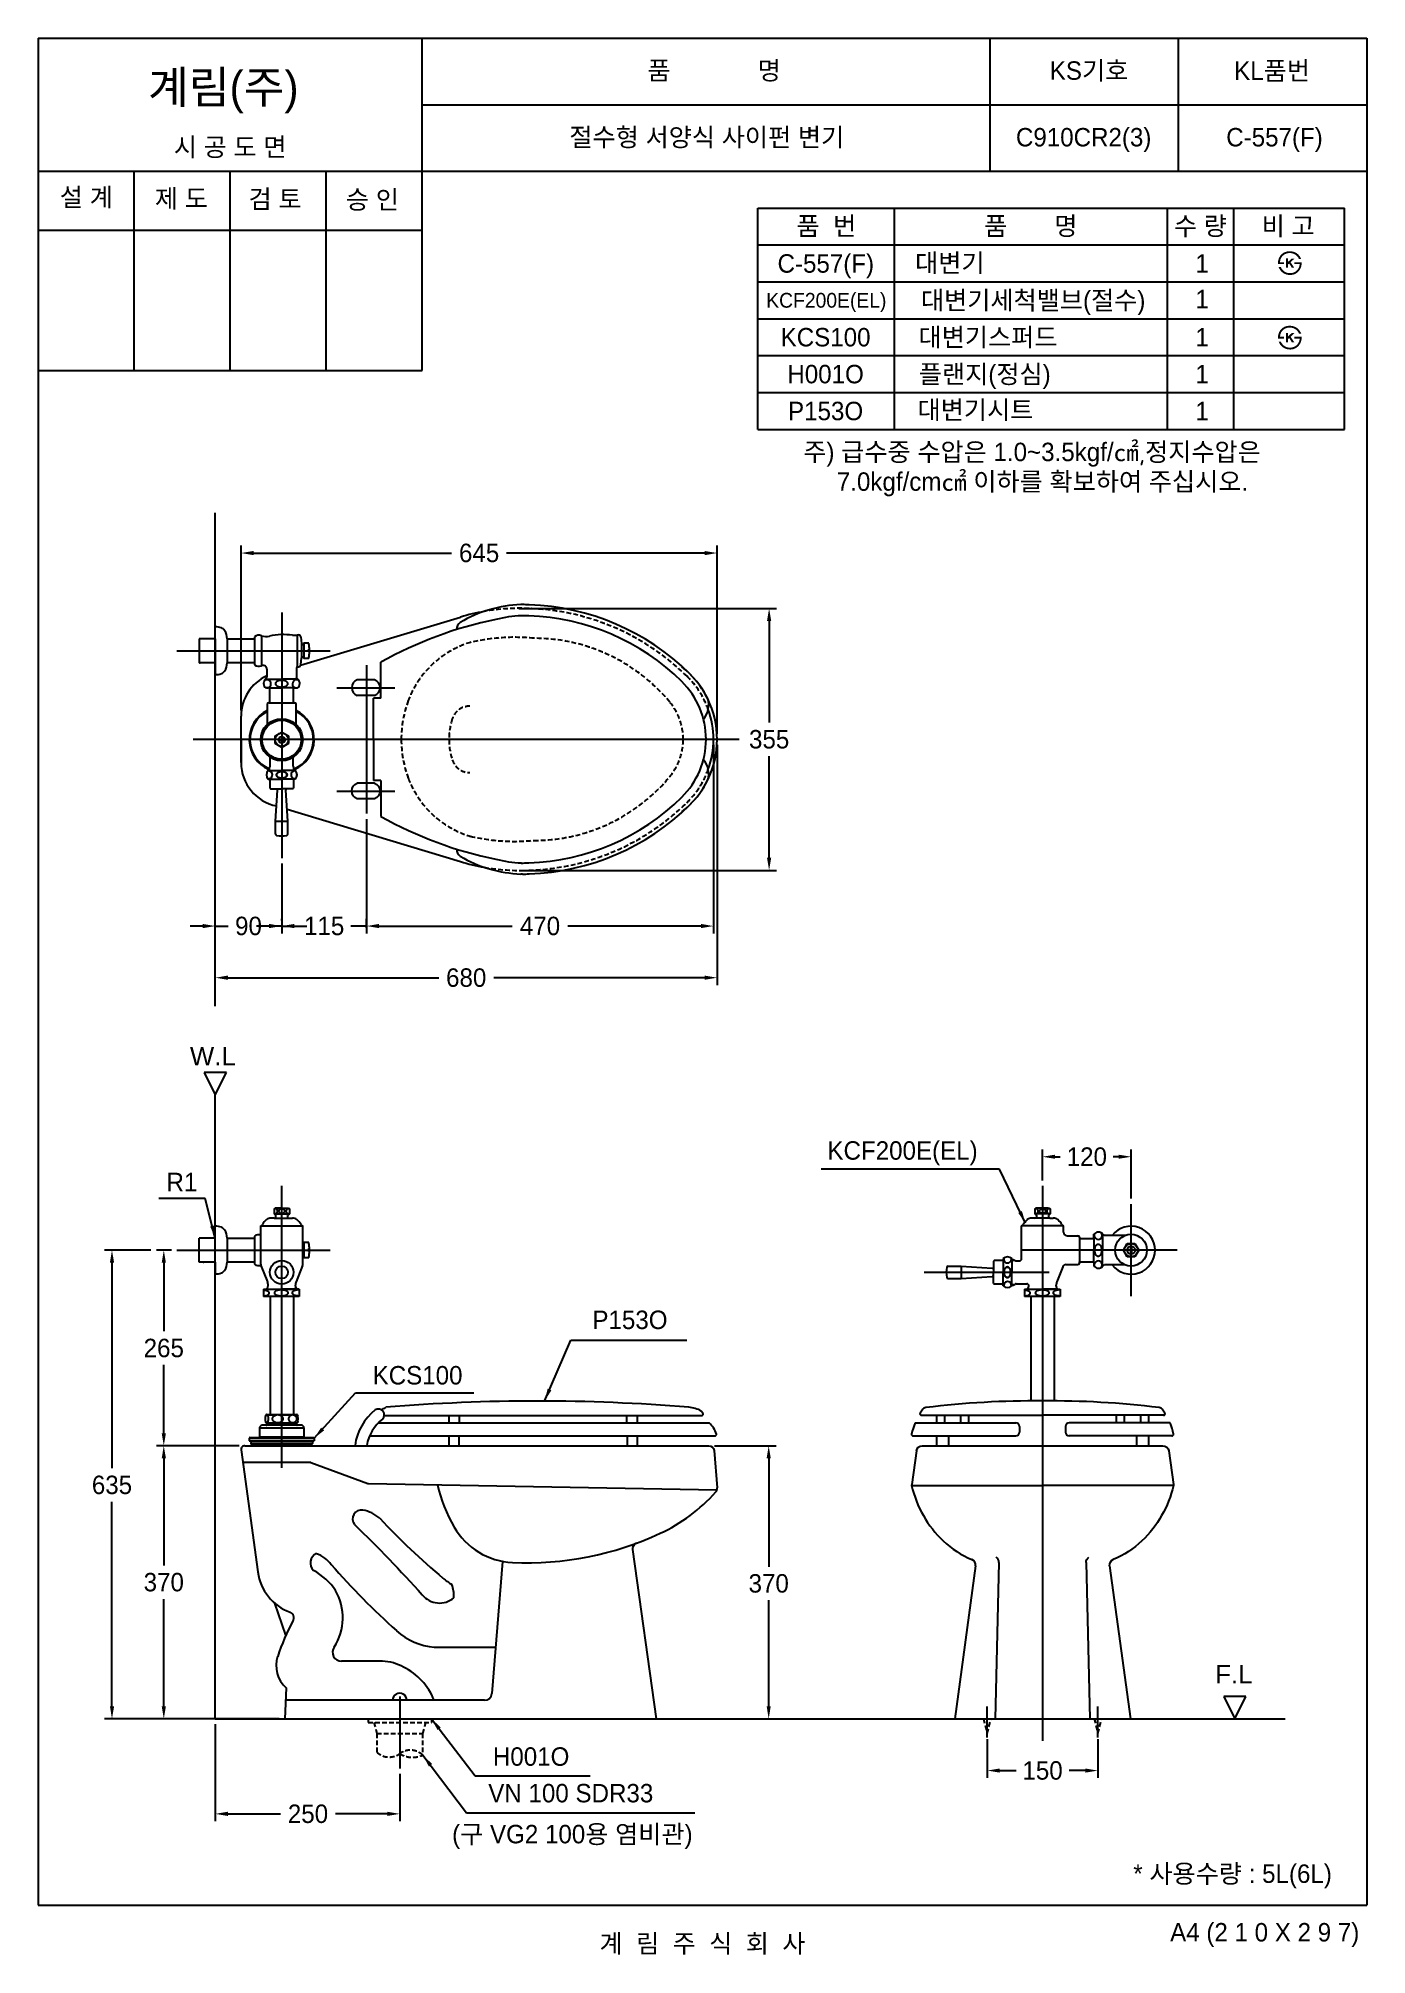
# Model space of a CAD drawing. Header units: millimetres. Extents: x 0 to 3800, y -67 to 2530.
# Drawn here: x 0 to 1800, y -67 to 2530 of the extents above; entities that cross this region are included whole.
import ezdxf
from ezdxf.enums import TextEntityAlignment as Align
from ezdxf.lldxf.tags import DXFTag

# ---------------------------------------------------------------- set-up
doc = ezdxf.new("R2010")
doc.units = ezdxf.units.MM
doc.linetypes.add('DASHED2', pattern=[9.525, 6.35, -3.175])
for name, color, linetype in [('TEXT', 7, 'Continuous'), ('내부선 및 부속', 4, 'Continuous'), ('도각라인', 255, 'Continuous'), ('외형선', 3, 'Continuous'), ('점선', 6, 'DASHED2'), ('중심선', 1, 'DASHED'), ('치수선', 7, 'Continuous')]:
    doc.layers.add(name, color=color, linetype=linetype)
doc.styles.add('____', font='')
doc.styles.add('타이틀', font='H2GTRM.TTF', dxfattribs={"height": 25})
doc.styles.get('____').set_extended_font_data('굴림')
tags = doc.linetypes.add('DASHDOT', pattern=[70, 31, -13, 13, -13]).pattern_tags.tags
tags[10:11] = [DXFTag(74, 4), DXFTag(75, 0), DXFTag(340, '0'), DXFTag(46, 0.0), DXFTag(50, 0.0), DXFTag(44, 0.0), DXFTag(45, 0.0)]
tags[8:9] = [DXFTag(74, 4), DXFTag(75, 0), DXFTag(340, '0'), DXFTag(46, 0.0), DXFTag(50, 0.0), DXFTag(44, 0.0), DXFTag(45, 0.0)]
tags[6:7] = [DXFTag(74, 4), DXFTag(75, 0), DXFTag(340, '0'), DXFTag(46, 0.0), DXFTag(50, 0.0), DXFTag(44, 0.0), DXFTag(45, 0.0)]
tags[4:5] = [DXFTag(74, 4), DXFTag(75, 0), DXFTag(340, '0'), DXFTag(46, 0.0), DXFTag(50, 0.0), DXFTag(44, 0.0), DXFTag(45, 0.0)]
tags = doc.linetypes.add('DASHED', pattern=[25.72, 12.86, -12.86]).pattern_tags.tags
tags[6:7] = [DXFTag(74, 4), DXFTag(75, 0), DXFTag(340, '0'), DXFTag(46, 0.0), DXFTag(50, 0.0), DXFTag(44, 0.0), DXFTag(45, 0.0)]
tags[4:5] = [DXFTag(74, 4), DXFTag(75, 0), DXFTag(340, '0'), DXFTag(46, 0.0), DXFTag(50, 0.0), DXFTag(44, 0.0), DXFTag(45, 0.0)]
doc.dimstyles.new('MSADIM', dxfattribs={"dimtxt": 33, "dimasz": 17, "dimexe": 10, "dimexo": 7.5, "dimgap": 10, "dimtad": 0, "dimtih": 1, "dimtoh": 1, "dimdec": 0, "dimzin": 1, "dimdsep": 46, "dimtxsty": '____', "dimcen": 11.25, "dimadec": 0, "dimazin": 0, "dimtfac": 1, "dimtdec": 0, "dimtix": 1, "dimtmove": 0, "dimatfit": 3, "dimfxl": 1, "dimtolj": 1, "dimtzin": 1, "dimarcsym": 0})

msp = doc.modelspace()

# ---------------------------------------------------------------- texts
at = {"layer": 'TEXT', "style": '타이틀'}
for s, height, p in [('품             명', 25, (915.7, 2486.4)), ('KS기호', 25, (1423.8, 2486.3)), ('KL품번', 25, (1671.8, 2486.1)), ('시 공 도 면', 25, (259.9, 2382.7)), ('절수형 서양식 사이펀 변기', 25, (905.8, 2396)), ('C910CR2(3)', 25, (1416.5, 2396)), ('C-557(F)', 25, (1675.1, 2396)), ('설 계', 25, (65, 2314.6)), ('제 도', 25, (193.8, 2312.9)), ('검 토', 25, (320.8, 2312.3)), ('승 인', 25, (452.7, 2311.4)), ('품  번', 25, (1067.9, 2275.7)), ('품       명', 25, (1344.8, 2275.7)), ('수 량', 25, (1574.8, 2275.7)), ('비 고', 25, (1693.6, 2275.7)), ('C-557(F)', 25, (1067.1, 2224.9)), ('대변기', 25, (1235.1, 2225.6)), ('1', 25, (1577, 2225)), ('KCF200E(EL)', 20, (1067.8, 2175)), ('대변기세척밸브(절수)', 25, (1348.1, 2175)), ('1', 25, (1577, 2176.7)), ('KCS100', 25, (1066.8, 2125)), ('대변기스퍼드', 25, (1286.9, 2125)), ('1', 25, (1577, 2125)), ('H001O', 25, (1066.8, 2075)), ('플랜지(정심)', 25, (1282.5, 2075)), ('1', 25, (1577, 2075)), ('P153O', 25, (1066.8, 2025)), ('대변기시트', 25, (1269.9, 2026.5)), ('1', 25, (1577, 2025)), ('* 사용수량 : 5L(6L)', 25, (1618.3, 42.9)), ('계  림  주  식  회  사', 25, (900, -51.7))]:
    msp.add_text(s, height=height, dxfattribs=at).set_placement(p, align=Align.MIDDLE_CENTER)
msp.add_text('계림(주)', height=44, dxfattribs=at).set_placement((148.7, 2441.8))
msp.add_text('A4 (2 1 0 X 2 9 7)', height=25, dxfattribs=at).set_placement((1790, -36.5), align=Align.MIDDLE_RIGHT)
at = {"layer": 'TEXT', "char_height": 25, "attachment_point": 1, "line_spacing_factor": 0.963855, "style": '타이틀'}
for s, insert, width in [('\\A1;주) 급수중 수압은 1.0~3.5kgf/㎠{\\fISOCPEUR|b0|i0|c0|p34;,}정지수압은 \\P     7.0kgf/cm㎠ 이하를 확보하여 주십시오.', (1036.6, 1982), 820.252), ('\\fArial;W.L', (205.4, 1163.3), 248.993), ('\\A1;KCF200E(EL)', (1069.3, 1035.4), 248.993), ('\\A1;P153O', (750.8, 805.9), 248.993), ('\\A1;KCS100', (453, 730.8), 380.447), ('\\fArial;F.L', (1594.7, 325.6), 248.993), ('\\A1; H001O', (606.9, 214.1), 361.787), ('\\A1;VN 100 SDR33', (609.7, 164.5), 379.657), ('\\A1;(구 VG2 100{\\fGulim|b0|i0|c129|p50;용 염비관)}', (560.7, 109), 379.657)]:
    msp.add_mtext(s, dxfattribs=dict(at, insert=insert, width=width))
at = {"layer": '치수선', "linetype": 'Continuous', "insert": (173.7, 992.7), "char_height": 25, "width": 248.993, "attachment_point": 1, "line_spacing_factor": 0.963855, "style": '타이틀'}
msp.add_mtext('\\A1;R1', dxfattribs=at)

# ---------------------------------------------------------------- blocks, each defined once
blk = doc.blocks.new('*D15')
at = {"layer": '치수선', "color": 0, "linetype": 'Continuous', "lineweight": -2, "transparency": 16777216}
for p, q in [((651, 1757.5), (1000.3, 1757.5)), ((990.3, 1740.5), (990.3, 1602.8)), ((990.3, 1419.5), (990.3, 1557.1)), ((658.4, 1402.5), (1000.3, 1402.5))]:
    blk.add_line(p, q, dxfattribs=at)
at = {"layer": '치수선', "color": 0, "linetype": 'Continuous', "transparency": 16777216}
for points in [[(987.4, 1740.5), (993.1, 1740.5), (990.3, 1757.5)], [(987.4, 1419.5), (993.1, 1419.5), (990.3, 1402.5)]]:
    blk.add_solid(points, dxfattribs=at)
at = {"layer": '치수선', "color": 0, "linetype": 'Continuous', "transparency": 16777216, "insert": (990.3, 1580), "char_height": 25, "attachment_point": 5, "style": '____'}
blk.add_mtext('\\A1;355', dxfattribs=at)
blk = doc.blocks.new('*D16')
at = {"layer": '치수선', "color": 0, "linetype": 'Continuous', "lineweight": -2, "transparency": 16777216}
for p, q in [((274.8, 1619), (274.8, 1842.5)), ((291.8, 1832.5), (560, 1832.5)), ((902.8, 1832.5), (634.6, 1832.5)), ((919.8, 1587.5), (919.8, 1842.5))]:
    blk.add_line(p, q, dxfattribs=at)
at = {"layer": '치수선', "color": 0, "linetype": 'Continuous', "transparency": 16777216}
for points in [[(291.8, 1835.3), (291.8, 1829.6), (274.8, 1832.5)], [(902.8, 1835.3), (902.8, 1829.6), (919.8, 1832.5)]]:
    blk.add_solid(points, dxfattribs=at)
at = {"layer": '치수선', "color": 0, "linetype": 'Continuous', "transparency": 16777216, "insert": (597.3, 1832.5), "char_height": 25, "attachment_point": 5, "style": '____'}
blk.add_mtext('\\A1;645', dxfattribs=at)
blk = doc.blocks.new('*D17')
at = {"layer": '치수선', "color": 0, "linetype": 'Continuous', "lineweight": -2, "transparency": 16777216}
for p, q in [((914.8, 1572.5), (914.8, 1317)), ((444.8, 1472), (444.8, 1317)), ((461.8, 1327), (642.2, 1327)), ((897.8, 1327), (717.5, 1327))]:
    blk.add_line(p, q, dxfattribs=at)
at = {"layer": '치수선', "color": 0, "linetype": 'Continuous', "transparency": 16777216}
for points in [[(461.8, 1329.9), (461.8, 1324.2), (444.8, 1327)], [(897.8, 1329.9), (897.8, 1324.2), (914.8, 1327)]]:
    blk.add_solid(points, dxfattribs=at)
at = {"layer": '치수선', "color": 0, "linetype": 'Continuous', "transparency": 16777216, "insert": (679.8, 1327), "char_height": 25, "attachment_point": 5, "style": '____'}
blk.add_mtext('\\A1;470', dxfattribs=at)
blk = doc.blocks.new('*D18')
at = {"layer": '치수선', "color": 0, "linetype": 'Continuous', "lineweight": -2, "transparency": 16777216}
for p, q in [((329.8, 1411.6), (329.8, 1317)), ((312.8, 1327), (295.8, 1327)), ((329.8, 1327), (351.4, 1327)), ((444.8, 1327), (423.3, 1327)), ((444.8, 1324.5), (444.8, 1337)), ((461.8, 1327), (478.8, 1327))]:
    blk.add_line(p, q, dxfattribs=at)
at = {"layer": '치수선', "color": 0, "linetype": 'Continuous', "transparency": 16777216}
for points in [[(312.8, 1329.9), (312.8, 1324.2), (329.8, 1327)], [(461.8, 1329.9), (461.8, 1324.2), (444.8, 1327)]]:
    blk.add_solid(points, dxfattribs=at)
at = {"layer": '치수선', "color": 0, "linetype": 'Continuous', "transparency": 16777216, "insert": (387.3, 1327), "char_height": 25, "attachment_point": 5, "style": '____'}
blk.add_mtext('\\A1;115', dxfattribs=at)
blk = doc.blocks.new('*D19')
at = {"layer": '치수선', "color": 0, "linetype": 'Continuous', "lineweight": -2, "transparency": 16777216}
for p, q in [((222.8, 1327), (205.8, 1327)), ((239.8, 1334.5), (239.8, 1337)), ((239.8, 1327), (257.3, 1327)), ((329.8, 1327), (312.3, 1327)), ((329.8, 1334.5), (329.8, 1337)), ((346.8, 1327), (363.8, 1327))]:
    blk.add_line(p, q, dxfattribs=at)
at = {"layer": '치수선', "color": 0, "linetype": 'Continuous', "transparency": 16777216}
for points in [[(222.8, 1329.9), (222.8, 1324.2), (239.8, 1327)], [(346.8, 1329.9), (346.8, 1324.2), (329.8, 1327)]]:
    blk.add_solid(points, dxfattribs=at)
at = {"layer": '치수선', "color": 0, "linetype": 'Continuous', "transparency": 16777216, "insert": (284.8, 1327), "char_height": 25, "attachment_point": 5, "style": '____'}
blk.add_mtext('\\A1;90', dxfattribs=at)
blk = doc.blocks.new('*D20')
at = {"layer": '치수선', "color": 0, "linetype": 'Continuous', "lineweight": -2, "transparency": 16777216}
for p, q in [((919.8, 1572.5), (919.8, 1247)), ((239.8, 1264.5), (239.8, 1267)), ((256.8, 1257), (542.5, 1257)), ((902.8, 1257), (617.1, 1257))]:
    blk.add_line(p, q, dxfattribs=at)
at = {"layer": '치수선', "color": 0, "linetype": 'Continuous', "transparency": 16777216}
for points in [[(256.8, 1259.9), (256.8, 1254.2), (239.8, 1257)], [(902.8, 1259.9), (902.8, 1254.2), (919.8, 1257)]]:
    blk.add_solid(points, dxfattribs=at)
at = {"layer": '치수선', "color": 0, "linetype": 'Continuous', "transparency": 16777216, "insert": (579.8, 1257), "char_height": 25, "attachment_point": 5, "style": '____'}
blk.add_mtext('\\A1;680', dxfattribs=at)
blk = doc.blocks.new('*D21')
at = {"layer": '치수선', "color": 0, "linetype": 'Continuous', "lineweight": -2, "transparency": 16777216}
for p, q in [((180.3, 887.8), (160, 887.8)), ((170, 870.8), (170, 777.9)), ((170, 639.8), (170, 732.3)), ((272.3, 622.8), (160, 622.8))]:
    blk.add_line(p, q, dxfattribs=at)
at = {"layer": '치수선', "color": 0, "linetype": 'Continuous', "transparency": 16777216}
for points in [[(167.2, 870.8), (172.9, 870.8), (170, 887.8)], [(167.2, 639.8), (172.9, 639.8), (170, 622.8)]]:
    blk.add_solid(points, dxfattribs=at)
at = {"layer": '치수선', "color": 0, "linetype": 'Continuous', "transparency": 16777216, "insert": (170, 755.1), "char_height": 25, "attachment_point": 5, "style": '____'}
blk.add_mtext('\\A1;265', dxfattribs=at)
blk = doc.blocks.new('*D22')
at = {"layer": '치수선', "color": 0, "linetype": 'Continuous', "lineweight": -2, "transparency": 16777216}
for p, q in [((152.5, 887.8), (89.8, 887.8)), ((99.8, 870.8), (99.8, 592.4)), ((99.8, 269.8), (99.8, 546.8)), ((232.3, 252.8), (89.8, 252.8))]:
    blk.add_line(p, q, dxfattribs=at)
at = {"layer": '치수선', "color": 0, "linetype": 'Continuous', "transparency": 16777216}
for points in [[(97, 870.8), (102.7, 870.8), (99.8, 887.8)], [(97, 269.8), (102.7, 269.8), (99.8, 252.8)]]:
    blk.add_solid(points, dxfattribs=at)
at = {"layer": '치수선', "color": 0, "linetype": 'Continuous', "transparency": 16777216, "insert": (99.8, 569.6), "char_height": 25, "attachment_point": 5, "style": '____'}
blk.add_mtext('\\A1;635', dxfattribs=at)
blk = doc.blocks.new('*D23')
at = {"layer": '치수선', "color": 0, "linetype": 'Continuous', "lineweight": -2, "transparency": 16777216}
for p, q in [((239.8, 245.3), (239.8, 113.9)), ((489.8, 178.1), (489.8, 113.9)), ((256.8, 123.9), (328.1, 123.9)), ((472.8, 123.9), (402.7, 123.9))]:
    blk.add_line(p, q, dxfattribs=at)
at = {"layer": '치수선', "color": 0, "linetype": 'Continuous', "transparency": 16777216}
for points in [[(256.8, 126.8), (256.8, 121.1), (239.8, 123.9)], [(472.8, 126.8), (472.8, 121.1), (489.8, 123.9)]]:
    blk.add_solid(points, dxfattribs=at)
at = {"layer": '치수선', "color": 0, "linetype": 'Continuous', "transparency": 16777216, "insert": (365.4, 123.9), "char_height": 25, "attachment_point": 5, "style": '____'}
blk.add_mtext('\\A1;250', dxfattribs=at)
blk = doc.blocks.new('*D24')
at = {"layer": '치수선', "color": 0, "linetype": 'Continuous', "lineweight": -2, "transparency": 16777216}
for p, q in [((916.3, 622.8), (999.7, 622.8)), ((989.7, 605.8), (989.7, 458.9)), ((989.7, 269.8), (989.7, 413.3)), ((916.3, 252.8), (999.7, 252.8))]:
    blk.add_line(p, q, dxfattribs=at)
at = {"layer": '치수선', "color": 0, "linetype": 'Continuous', "transparency": 16777216}
for points in [[(986.9, 605.8), (992.5, 605.8), (989.7, 622.8)], [(986.9, 269.8), (992.5, 269.8), (989.7, 252.8)]]:
    blk.add_solid(points, dxfattribs=at)
at = {"layer": '치수선', "color": 0, "linetype": 'Continuous', "transparency": 16777216, "insert": (989.7, 436.1), "char_height": 25, "attachment_point": 5, "style": '____'}
blk.add_mtext('\\A1;370', dxfattribs=at)
blk = doc.blocks.new('*D25')
at = {"layer": '치수선', "color": 0, "linetype": 'Continuous', "lineweight": -2, "transparency": 16777216}
for p, q in [((1285.8, 225.3), (1285.8, 172.6)), ((1435.8, 225.3), (1435.8, 172.6)), ((1302.8, 182.6), (1324.9, 182.6)), ((1418.8, 182.6), (1396.7, 182.6))]:
    blk.add_line(p, q, dxfattribs=at)
at = {"layer": '치수선', "color": 0, "linetype": 'Continuous', "transparency": 16777216}
for points in [[(1302.8, 185.4), (1302.8, 179.8), (1285.8, 182.6)], [(1418.8, 185.4), (1418.8, 179.8), (1435.8, 182.6)]]:
    blk.add_solid(points, dxfattribs=at)
at = {"layer": '치수선', "color": 0, "linetype": 'Continuous', "transparency": 16777216, "insert": (1360.8, 182.6), "char_height": 25, "attachment_point": 5, "style": '____'}
blk.add_mtext('\\A1;150', dxfattribs=at)
blk = doc.blocks.new('*D26')
at = {"layer": '치수선', "color": 0, "linetype": 'Continuous', "lineweight": -2, "transparency": 16777216}
for p, q in [((1360.8, 982.3), (1360.8, 1024.4)), ((1377.8, 1014.4), (1384.8, 1014.4)), ((1463.8, 1014.4), (1456.7, 1014.4)), ((1480.8, 957.8), (1480.8, 1024.4))]:
    blk.add_line(p, q, dxfattribs=at)
at = {"layer": '치수선', "color": 0, "linetype": 'Continuous', "transparency": 16777216}
for points in [[(1377.8, 1017.2), (1377.8, 1011.6), (1360.8, 1014.4)], [(1463.8, 1017.2), (1463.8, 1011.6), (1480.8, 1014.4)]]:
    blk.add_solid(points, dxfattribs=at)
at = {"layer": '치수선', "color": 0, "linetype": 'Continuous', "transparency": 16777216, "insert": (1420.8, 1014.4), "char_height": 25, "attachment_point": 5, "style": '____'}
blk.add_mtext('\\A1;120', dxfattribs=at)
blk = doc.blocks.new('*D30')
at = {"layer": '치수선', "color": 0, "linetype": 'Continuous', "lineweight": -2, "transparency": 16777216}
for p, q in [((271.6, 622.8), (160, 622.8)), ((170, 605.8), (170, 460.6)), ((170, 269.8), (170, 415)), ((326.4, 252.8), (160, 252.8))]:
    blk.add_line(p, q, dxfattribs=at)
at = {"layer": '치수선', "color": 0, "linetype": 'Continuous', "transparency": 16777216}
for points in [[(167.2, 605.8), (172.9, 605.8), (170, 622.8)], [(167.2, 269.8), (172.9, 269.8), (170, 252.8)]]:
    blk.add_solid(points, dxfattribs=at)
at = {"layer": '치수선', "color": 0, "linetype": 'Continuous', "transparency": 16777216, "insert": (170, 437.8), "char_height": 25, "attachment_point": 5, "style": '____'}
blk.add_mtext('\\A1;370', dxfattribs=at)

# ---------------------------------------------------------------- dimensions: what is measured, and where the dimension line sits
at = {"layer": '치수선', "linetype": 'Continuous'}
for base, p1, p2, picture, middle in [((919.8, 1832.5), (274.8, 1611.5), (919.8, 1580), '*D16', (597.3, 1832.5)), ((444.8, 1327), (914.8, 1580), (444.8, 1479.5), '*D17', (679.8, 1327)), ((1480.8, 1014.4), (1360.8, 974.8), (1480.8, 950.3), '*D26', (1420.8, 1014.4)), ((489.8, 123.9), (239.8, 252.8), (489.8, 185.6), '*D23', (365.4, 123.9))]:
    dim = msp.add_linear_dim(base=base, p1=p1, p2=p2, dimstyle='MSADIM', override={"dimtxt": 25}, dxfattribs=at)
    dim.commit()
    dim.dimension.update_dxf_attribs({"geometry": picture, "text_midpoint": middle, "dimtype": 160})
for base, p1, p2, picture, middle in [((990.3, 1757.5), (650.9, 1402.5), (643.5, 1757.5), '*D15', (990.3, 1580)), ((99.8, 252.8), (160, 887.8), (239.8, 252.8), '*D22', (99.8, 569.6)), ((170, 622.8), (187.8, 887.8), (279.8, 622.8), '*D21', (170, 755.1)), ((989.7, 252.8), (908.8, 622.8), (908.8, 252.8), '*D24', (989.7, 436.1))]:
    dim = msp.add_linear_dim(base=base, p1=p1, p2=p2, angle=90, dimstyle='MSADIM', override={"dimtxt": 25}, dxfattribs=at)
    dim.commit()
    dim.dimension.update_dxf_attribs({"geometry": picture, "text_midpoint": middle, "dimtype": 160})
for base, p1, p2, picture, middle in [((239.8, 1257), (919.8, 1580), (239.8, 1257), '*D20', (579.8, 1257)), ((444.8, 1327), (329.8, 1419.1), (444.8, 1317), '*D18', (387.3, 1327)), ((239.8, 1327), (329.8, 1327), (239.8, 1327), '*D19', (284.8, 1327)), ((1435.8, 182.6), (1285.8, 232.8), (1435.8, 232.8), '*D25', (1360.8, 182.6))]:
    dim = msp.add_linear_dim(base=base, p1=p1, p2=p2, dimstyle='MSADIM', override={"dimtxt": 25}, dxfattribs=at)
    dim.commit()
    dim.dimension.update_dxf_attribs({"geometry": picture, "text_midpoint": middle})
dim = msp.add_linear_dim(base=(170, 622.8), p1=(333.9, 252.8), p2=(279.1, 622.8), angle=90, dimstyle='MSADIM', override={"dimtxt": 25}, dxfattribs=at)
dim.commit()
dim.dimension.update_dxf_attribs({"geometry": '*D30', "text_midpoint": (170, 437.8)})

# ---------------------------------------------------------------- hatches: boundary and pattern name
at = {"layer": 'TEXT'}
for points in [[(1679.9, 2224.2), (1679.8, 2224.6), (1679.8, 2225), (1679.8, 2225.4), (1679.8, 2225.8), (1679.8, 2226.2), (1679.9, 2226.6), (1679.9, 2227), (1679.9, 2227.4), (1680, 2227.8), (1680, 2228.2), (1680.1, 2228.6), (1680.2, 2229), (1680.3, 2229.4), (1680.4, 2229.8), (1680.5, 2230.1), (1680.6, 2230.5), (1680.7, 2230.9), (1680.8, 2231.3), (1681, 2231.7), (1681.1, 2232), (1681.3, 2232.4), (1681.4, 2232.7), (1681.6, 2233.1), (1681.8, 2233.4), (1682, 2233.8), (1682.1, 2234.1), (1682.4, 2234.4), (1682.6, 2234.8), (1682.8, 2235.1), (1683, 2235.4), (1683.2, 2235.7), (1683.8, 2236.3), (1684, 2236.6), (1684.3, 2236.9), (1684.6, 2237.2), (1684.9, 2237.5), (1685.2, 2237.8), (1685.5, 2238), (1685.8, 2238.3), (1686.1, 2238.5), (1686.4, 2238.7), (1686.8, 2239), (1687.1, 2239.2), (1687.4, 2239.4), (1687.8, 2239.6), (1688.2, 2239.8), (1688.5, 2239.9), (1688.9, 2240.1), (1689.3, 2240.3), (1689.7, 2240.5), (1690.2, 2240.6), (1690.6, 2240.7), (1691, 2240.9), (1691.5, 2241), (1691.9, 2241.1), (1692.4, 2241.2), (1692.8, 2241.2), (1693.3, 2241.3), (1693.8, 2241.4), (1694.2, 2241.4), (1694.7, 2241.4), (1695.2, 2241.5), (1695.7, 2241.5), (1696.5, 2241.5), (1696.8, 2241.4), (1697.2, 2241.4), (1697.6, 2241.4), (1697.9, 2241.3), (1698.3, 2241.3), (1698.6, 2241.2), (1699, 2241.2), (1699.3, 2241.1), (1699.7, 2241), (1700, 2241), (1700.4, 2240.9), (1700.7, 2240.8), (1701, 2240.7), (1701.4, 2240.6), (1701.7, 2240.5), (1702, 2240.4), (1702.3, 2240.2), (1702.6, 2240.1), (1702.9, 2240), (1703.2, 2239.8), (1703.5, 2239.7), (1703.8, 2239.5), (1704.1, 2239.4), (1704.4, 2239.2), (1704.7, 2239), (1705, 2238.9), (1705.2, 2238.7), (1705.5, 2238.5), (1705.8, 2238.3), (1706.1, 2238.1), (1706.5, 2237.7), (1706.9, 2237.4), (1707.3, 2237), (1707.7, 2236.6), (1708, 2236.2), (1708.4, 2235.8), (1708.7, 2235.4), (1709.1, 2234.9), (1709.4, 2234.5), (1709.7, 2234), (1710, 2233.5), (1710.3, 2233), (1710.5, 2232.5), (1710.8, 2232), (1711, 2231.5), (1711.3, 2230.9), (1711.3, 2230.9), (1708.2, 2230.9), (1708.2, 2230.9), (1708.1, 2231.1), (1708, 2231.3), (1708, 2231.4), (1707.9, 2231.6), (1707.8, 2231.8), (1707.7, 2232), (1707.7, 2232.1), (1707.6, 2232.3), (1707.5, 2232.5), (1707.4, 2232.6), (1707.3, 2232.8), (1707.2, 2233), (1707.1, 2233.1), (1707, 2233.3), (1706.9, 2233.5), (1706.7, 2233.6), (1706.6, 2233.8), (1706.5, 2233.9), (1706.2, 2234.3), (1705.9, 2234.6), (1705.6, 2234.9), (1705.3, 2235.2), (1705, 2235.5), (1704.7, 2235.8), (1704.3, 2236.1), (1704.1, 2236.3), (1703.8, 2236.4), (1703.6, 2236.6), (1703.4, 2236.8), (1703.1, 2236.9), (1702.9, 2237.1), (1702.6, 2237.2), (1702.4, 2237.4), (1702.2, 2237.5), (1701.9, 2237.6), (1701.7, 2237.7), (1701.4, 2237.8), (1701.2, 2238), (1700.9, 2238.1), (1700.6, 2238.2), (1700.4, 2238.3), (1700.1, 2238.3), (1699.9, 2238.4), (1699.6, 2238.5), (1699.3, 2238.6), (1699.1, 2238.6), (1698.8, 2238.7), (1698.5, 2238.7), (1698.2, 2238.8), (1698, 2238.8), (1697.7, 2238.9), (1697.4, 2238.9), (1697.1, 2238.9), (1696.8, 2239), (1696.5, 2239), (1696.3, 2239), (1696, 2239), (1695.6, 2239), (1695.3, 2239), (1694.9, 2238.9), (1694.6, 2238.9), (1694.3, 2238.9), (1693.9, 2238.9), (1693.6, 2238.8), (1693.3, 2238.8), (1693, 2238.7), (1692.7, 2238.7), (1692.3, 2238.6), (1692, 2238.5), (1691.7, 2238.4), (1691.4, 2238.3), (1691.1, 2238.2), (1690.9, 2238.1), (1690.6, 2238), (1690.3, 2237.9), (1690, 2237.8), (1689.7, 2237.7), (1689.4, 2237.5), (1689.2, 2237.4), (1688.9, 2237.3), (1688.7, 2237.1), (1688.4, 2236.9), (1688.1, 2236.8), (1687.9, 2236.6), (1687.6, 2236.4), (1687.4, 2236.2), (1687.2, 2236), (1686.9, 2235.8), (1686.7, 2235.6), (1686.5, 2235.4), (1686.2, 2235.2), (1686, 2235), (1685.8, 2234.7), (1685.6, 2234.5), (1685.4, 2234.3), (1685.2, 2234), (1685, 2233.8), (1684.8, 2233.5), (1684.7, 2233.3), (1684.5, 2233), (1684.3, 2232.7), (1684.2, 2232.5), (1684, 2232.2), (1683.9, 2231.9), (1683.8, 2231.6), (1683.7, 2231.3), (1683.5, 2231.1), (1683.4, 2230.8), (1683.3, 2230.5), (1683.2, 2230.2), (1683.1, 2229.8), (1683, 2229.5), (1683, 2229.2), (1682.9, 2228.9), (1682.8, 2228.6), (1682.8, 2228.2), (1682.7, 2227.9), (1682.7, 2227.6), (1682.7, 2227.2), (1682.6, 2226.9), (1682.6, 2226.5), (1682.6, 2226.5), (1687.8, 2226.5), (1687.8, 2226.5), (1687.8, 2226.5), (1687.8, 2224.2), (1687.8, 2224.2), (1687.8, 2224.2), (1679.9, 2224.2)], [(1712, 2226.5), (1712, 2226.1), (1712, 2225.6), (1712, 2225.2), (1712, 2224.8), (1711.9, 2224.3), (1711.9, 2223.9), (1711.9, 2223.5), (1711.8, 2223.1), (1711.7, 2222.7), (1711.6, 2222.2), (1711.6, 2221.8), (1711.5, 2221.4), (1711.3, 2221), (1711.2, 2220.6), (1711.1, 2220.2), (1711, 2219.8), (1710.8, 2219.4), (1710.7, 2219), (1710.5, 2218.7), (1710.4, 2218.3), (1710.2, 2217.9), (1710, 2217.6), (1709.8, 2217.2), (1709.6, 2216.9), (1709.4, 2216.5), (1709.2, 2216.2), (1709, 2215.9), (1708.8, 2215.5), (1708.5, 2215.2), (1708.3, 2214.9), (1708, 2214.6), (1707.8, 2214.3), (1707.5, 2214), (1707.2, 2213.7), (1707, 2213.5), (1706.7, 2213.2), (1706.4, 2212.9), (1706.1, 2212.7), (1705.8, 2212.4), (1705.5, 2212.2), (1705.2, 2212), (1704.8, 2211.8), (1704.5, 2211.6), (1704.2, 2211.4), (1703.8, 2211.2), (1703.5, 2211), (1703.1, 2210.8), (1702.8, 2210.7), (1702.4, 2210.5), (1702.1, 2210.3), (1701.7, 2210.2), (1701.3, 2210.1), (1700.9, 2209.9), (1700.5, 2209.8), (1700.2, 2209.7), (1699.8, 2209.6), (1699.4, 2209.6), (1699, 2209.5), (1698.6, 2209.4), (1698.2, 2209.4), (1697.8, 2209.4), (1697.4, 2209.3), (1697, 2209.3), (1696.6, 2209.3), (1695.9, 2209.3), (1695.3, 2209.3), (1694.6, 2209.4), (1694, 2209.5), (1693.3, 2209.5), (1693, 2209.6), (1692.7, 2209.7), (1692.4, 2209.7), (1692.1, 2209.8), (1691.8, 2209.9), (1691.5, 2209.9), (1691.2, 2210), (1691, 2210.1), (1690.7, 2210.2), (1690.4, 2210.3), (1690.1, 2210.4), (1689.8, 2210.5), (1689.5, 2210.6), (1689.3, 2210.7), (1689, 2210.9), (1688.7, 2211), (1688.5, 2211.1), (1688.2, 2211.3), (1687.9, 2211.4), (1687.7, 2211.6), (1687.4, 2211.7), (1686.9, 2212), (1686.6, 2212.2), (1686.4, 2212.4), (1686.1, 2212.6), (1685.9, 2212.8), (1685.6, 2213), (1685.4, 2213.2), (1685.1, 2213.4), (1684.9, 2213.6), (1684.7, 2213.8), (1684.5, 2214.1), (1684.2, 2214.3), (1684, 2214.5), (1683.8, 2214.8), (1683.6, 2215), (1683.4, 2215.2), (1683.2, 2215.5), (1683, 2215.8), (1682.8, 2216), (1682.6, 2216.3), (1682.5, 2216.6), (1682.3, 2216.8), (1682.1, 2217.1), (1681.9, 2217.4), (1681.8, 2217.7), (1681.6, 2218), (1681.5, 2218.3), (1681.3, 2218.6), (1681, 2219.2), (1680.8, 2219.9), (1680.8, 2219.9), (1683.7, 2219.9), (1683.7, 2219.9), (1683.9, 2219.4), (1684.2, 2219), (1684.4, 2218.6), (1684.6, 2218.2), (1684.9, 2217.9), (1685.1, 2217.5), (1685.4, 2217.1), (1685.7, 2216.8), (1685.9, 2216.5), (1686.2, 2216.1), (1686.5, 2215.8), (1686.8, 2215.5), (1687.1, 2215.2), (1687.4, 2215), (1687.7, 2214.7), (1688, 2214.5), (1688.2, 2214.3), (1688.4, 2214.1), (1688.7, 2214), (1688.9, 2213.8), (1689.1, 2213.7), (1689.4, 2213.5), (1689.6, 2213.4), (1689.9, 2213.2), (1690.1, 2213.1), (1690.4, 2213), (1690.6, 2212.9), (1690.9, 2212.8), (1691.1, 2212.7), (1691.4, 2212.6), (1691.7, 2212.5), (1691.9, 2212.4), (1692.2, 2212.3), (1692.5, 2212.3), (1692.7, 2212.2), (1693, 2212.1), (1693.3, 2212.1), (1693.6, 2212), (1693.9, 2212), (1694.2, 2212), (1694.5, 2211.9), (1694.8, 2211.9), (1695.1, 2211.9), (1695.4, 2211.9), (1695.7, 2211.9), (1696, 2211.9), (1696.3, 2211.9), (1697.1, 2211.9), (1697.4, 2211.9), (1697.7, 2212), (1698, 2212), (1698.2, 2212), (1698.5, 2212), (1698.7, 2212.1), (1699, 2212.1), (1699.3, 2212.2), (1699.5, 2212.2), (1699.8, 2212.3), (1700, 2212.4), (1700.3, 2212.5), (1700.5, 2212.5), (1700.8, 2212.6), (1701, 2212.7), (1701.3, 2212.8), (1701.5, 2212.9), (1701.8, 2213), (1702, 2213.1), (1702.3, 2213.3), (1702.5, 2213.4), (1702.7, 2213.5), (1703, 2213.7), (1703.2, 2213.8), (1703.4, 2213.9), (1703.7, 2214.1), (1703.9, 2214.3), (1704.1, 2214.4), (1704.3, 2214.6), (1704.6, 2214.8), (1704.8, 2215), (1705.1, 2215.2), (1705.3, 2215.4), (1705.6, 2215.7), (1705.8, 2215.9), (1706, 2216.1), (1706.2, 2216.4), (1706.4, 2216.6), (1706.6, 2216.9), (1706.8, 2217.1), (1707, 2217.4), (1707.2, 2217.7), (1707.3, 2218), (1707.5, 2218.2), (1707.7, 2218.5), (1707.8, 2218.8), (1708, 2219.1), (1708.1, 2219.4), (1708.2, 2219.7), (1708.3, 2220), (1708.4, 2220.4), (1708.6, 2220.7), (1708.7, 2221), (1708.7, 2221.3), (1708.8, 2221.7), (1708.9, 2222), (1709, 2222.4), (1709, 2222.7), (1709.1, 2223.1), (1709.1, 2223.4), (1709.2, 2223.8), (1709.2, 2224.2), (1709.2, 2224.2), (1701.8, 2224.2), (1701.8, 2224.2), (1701.8, 2224.2), (1701.8, 2226.5), (1701.8, 2226.5), (1701.8, 2226.5), (1712, 2226.5)], [(1693.6, 2227.2), (1698.4, 2231.6), (1702.3, 2231.6), (1696.9, 2226.6), (1701.9, 2219.1), (1698.6, 2219.1), (1695, 2224.8), (1693.6, 2223.6), (1693.6, 2219.1), (1690.7, 2219.1), (1690.7, 2231.7), (1693.6, 2231.7)], [(1679.9, 2123.2), (1679.8, 2123.6), (1679.8, 2124), (1679.8, 2124.4), (1679.8, 2124.8), (1679.8, 2125.2), (1679.9, 2125.6), (1679.9, 2126), (1679.9, 2126.4), (1680, 2126.8), (1680, 2127.2), (1680.1, 2127.6), (1680.2, 2128), (1680.3, 2128.4), (1680.4, 2128.8), (1680.5, 2129.1), (1680.6, 2129.5), (1680.7, 2129.9), (1680.8, 2130.3), (1681, 2130.7), (1681.1, 2131), (1681.3, 2131.4), (1681.4, 2131.8), (1681.6, 2132.1), (1681.8, 2132.5), (1682, 2132.8), (1682.1, 2133.1), (1682.4, 2133.5), (1682.6, 2133.8), (1682.8, 2134.1), (1683, 2134.4), (1683.2, 2134.7), (1683.8, 2135.3), (1684, 2135.6), (1684.3, 2135.9), (1684.6, 2136.2), (1684.9, 2136.5), (1685.2, 2136.8), (1685.5, 2137), (1685.8, 2137.3), (1686.1, 2137.5), (1686.4, 2137.7), (1686.8, 2138), (1687.1, 2138.2), (1687.4, 2138.4), (1687.8, 2138.6), (1688.2, 2138.8), (1688.5, 2139), (1688.9, 2139.1), (1689.3, 2139.3), (1689.7, 2139.5), (1690.2, 2139.6), (1690.6, 2139.7), (1691, 2139.9), (1691.5, 2140), (1691.9, 2140.1), (1692.4, 2140.2), (1692.8, 2140.3), (1693.3, 2140.3), (1693.8, 2140.4), (1694.2, 2140.4), (1694.7, 2140.5), (1695.2, 2140.5), (1695.7, 2140.5), (1696.5, 2140.5), (1696.8, 2140.4), (1697.2, 2140.4), (1697.6, 2140.4), (1697.9, 2140.3), (1698.3, 2140.3), (1698.6, 2140.2), (1699, 2140.2), (1699.3, 2140.1), (1699.7, 2140.1), (1700, 2140), (1700.4, 2139.9), (1700.7, 2139.8), (1701, 2139.7), (1701.4, 2139.6), (1701.7, 2139.5), (1702, 2139.4), (1702.3, 2139.3), (1702.6, 2139.1), (1702.9, 2139), (1703.2, 2138.8), (1703.5, 2138.7), (1703.8, 2138.5), (1704.1, 2138.4), (1704.4, 2138.2), (1704.7, 2138), (1705, 2137.9), (1705.2, 2137.7), (1705.5, 2137.5), (1705.8, 2137.3), (1706.1, 2137.1), (1706.5, 2136.7), (1706.9, 2136.4), (1707.3, 2136), (1707.7, 2135.6), (1708, 2135.2), (1708.4, 2134.8), (1708.7, 2134.4), (1709.1, 2133.9), (1709.4, 2133.5), (1709.7, 2133), (1710, 2132.5), (1710.3, 2132), (1710.5, 2131.5), (1710.8, 2131), (1711, 2130.5), (1711.3, 2129.9), (1711.3, 2129.9), (1708.2, 2129.9), (1708.2, 2129.9), (1708.1, 2130.1), (1708, 2130.3), (1708, 2130.4), (1707.9, 2130.6), (1707.8, 2130.8), (1707.7, 2131), (1707.7, 2131.1), (1707.6, 2131.3), (1707.5, 2131.5), (1707.4, 2131.6), (1707.3, 2131.8), (1707.2, 2132), (1707.1, 2132.1), (1707, 2132.3), (1706.9, 2132.5), (1706.7, 2132.6), (1706.6, 2132.8), (1706.5, 2132.9), (1706.2, 2133.3), (1705.9, 2133.6), (1705.6, 2133.9), (1705.3, 2134.2), (1705, 2134.5), (1704.7, 2134.8), (1704.3, 2135.1), (1704.1, 2135.3), (1703.8, 2135.4), (1703.6, 2135.6), (1703.4, 2135.8), (1703.1, 2135.9), (1702.9, 2136.1), (1702.6, 2136.2), (1702.4, 2136.4), (1702.2, 2136.5), (1701.9, 2136.6), (1701.7, 2136.7), (1701.4, 2136.9), (1701.2, 2137), (1700.9, 2137.1), (1700.6, 2137.2), (1700.4, 2137.3), (1700.1, 2137.4), (1699.9, 2137.4), (1699.6, 2137.5), (1699.3, 2137.6), (1699.1, 2137.6), (1698.8, 2137.7), (1698.5, 2137.8), (1698.2, 2137.8), (1698, 2137.8), (1697.7, 2137.9), (1697.4, 2137.9), (1697.1, 2137.9), (1696.8, 2138), (1696.5, 2138), (1696.3, 2138), (1696, 2138), (1695.6, 2138), (1695.3, 2138), (1694.9, 2138), (1694.6, 2137.9), (1694.3, 2137.9), (1693.9, 2137.9), (1693.6, 2137.8), (1693.3, 2137.8), (1693, 2137.7), (1692.7, 2137.7), (1692.3, 2137.6), (1692, 2137.5), (1691.7, 2137.4), (1691.4, 2137.3), (1691.1, 2137.3), (1690.9, 2137.2), (1690.6, 2137), (1690.3, 2136.9), (1690, 2136.8), (1689.7, 2136.7), (1689.4, 2136.5), (1689.2, 2136.4), (1688.9, 2136.3), (1688.7, 2136.1), (1688.4, 2135.9), (1688.1, 2135.8), (1687.9, 2135.6), (1687.6, 2135.4), (1687.4, 2135.2), (1687.2, 2135.1), (1686.9, 2134.9), (1686.7, 2134.6), (1686.5, 2134.4), (1686.2, 2134.2), (1686, 2134), (1685.8, 2133.8), (1685.6, 2133.5), (1685.4, 2133.3), (1685.2, 2133), (1685, 2132.8), (1684.8, 2132.5), (1684.7, 2132.3), (1684.5, 2132), (1684.3, 2131.7), (1684.2, 2131.5), (1684, 2131.2), (1683.9, 2130.9), (1683.8, 2130.6), (1683.7, 2130.4), (1683.5, 2130.1), (1683.4, 2129.8), (1683.3, 2129.5), (1683.2, 2129.2), (1683.1, 2128.9), (1683, 2128.5), (1683, 2128.2), (1682.9, 2127.9), (1682.8, 2127.6), (1682.8, 2127.2), (1682.7, 2126.9), (1682.7, 2126.6), (1682.7, 2126.2), (1682.6, 2125.9), (1682.6, 2125.5), (1682.6, 2125.5), (1687.8, 2125.5), (1687.8, 2125.5), (1687.8, 2125.5), (1687.8, 2123.2), (1687.8, 2123.2), (1687.8, 2123.2), (1679.9, 2123.2)], [(1693.6, 2126.2), (1698.4, 2130.6), (1702.3, 2130.6), (1696.9, 2125.6), (1701.9, 2118.1), (1698.6, 2118.1), (1695, 2123.8), (1693.6, 2122.6), (1693.6, 2118.1), (1690.7, 2118.1), (1690.7, 2130.7), (1693.6, 2130.7)], [(1712, 2125.5), (1712, 2125.1), (1712, 2124.7), (1712, 2124.2), (1712, 2123.8), (1711.9, 2123.4), (1711.9, 2122.9), (1711.9, 2122.5), (1711.8, 2122.1), (1711.7, 2121.7), (1711.6, 2121.2), (1711.6, 2120.8), (1711.5, 2120.4), (1711.3, 2120), (1711.2, 2119.6), (1711.1, 2119.2), (1711, 2118.8), (1710.8, 2118.4), (1710.7, 2118), (1710.5, 2117.7), (1710.4, 2117.3), (1710.2, 2116.9), (1710, 2116.6), (1709.8, 2116.2), (1709.6, 2115.9), (1709.4, 2115.5), (1709.2, 2115.2), (1709, 2114.9), (1708.8, 2114.6), (1708.5, 2114.2), (1708.3, 2113.9), (1708, 2113.6), (1707.8, 2113.3), (1707.5, 2113), (1707.2, 2112.7), (1707, 2112.5), (1706.7, 2112.2), (1706.4, 2111.9), (1706.1, 2111.7), (1705.8, 2111.5), (1705.5, 2111.2), (1705.2, 2111), (1704.8, 2110.8), (1704.5, 2110.6), (1704.2, 2110.4), (1703.8, 2110.2), (1703.5, 2110), (1703.1, 2109.8), (1702.8, 2109.7), (1702.4, 2109.5), (1702.1, 2109.4), (1701.7, 2109.2), (1701.3, 2109.1), (1700.9, 2109), (1700.5, 2108.8), (1700.2, 2108.7), (1699.8, 2108.7), (1699.4, 2108.6), (1699, 2108.5), (1698.6, 2108.5), (1698.2, 2108.4), (1697.8, 2108.4), (1697.4, 2108.3), (1697, 2108.3), (1696.6, 2108.3), (1695.9, 2108.3), (1695.3, 2108.4), (1694.6, 2108.4), (1694, 2108.5), (1693.3, 2108.6), (1693, 2108.6), (1692.7, 2108.7), (1692.4, 2108.7), (1692.1, 2108.8), (1691.8, 2108.9), (1691.5, 2108.9), (1691.2, 2109), (1691, 2109.1), (1690.7, 2109.2), (1690.4, 2109.3), (1690.1, 2109.4), (1689.8, 2109.5), (1689.5, 2109.6), (1689.3, 2109.7), (1689, 2109.9), (1688.7, 2110), (1688.5, 2110.1), (1688.2, 2110.3), (1687.9, 2110.4), (1687.7, 2110.6), (1687.4, 2110.7), (1686.9, 2111.1), (1686.6, 2111.2), (1686.4, 2111.4), (1686.1, 2111.6), (1685.9, 2111.8), (1685.6, 2112), (1685.4, 2112.2), (1685.1, 2112.4), (1684.9, 2112.6), (1684.7, 2112.8), (1684.5, 2113.1), (1684.2, 2113.3), (1684, 2113.5), (1683.8, 2113.8), (1683.6, 2114), (1683.4, 2114.3), (1683.2, 2114.5), (1683, 2114.8), (1682.8, 2115), (1682.6, 2115.3), (1682.5, 2115.6), (1682.3, 2115.8), (1682.1, 2116.1), (1681.9, 2116.4), (1681.8, 2116.7), (1681.6, 2117), (1681.5, 2117.3), (1681.3, 2117.6), (1681, 2118.2), (1680.8, 2118.9), (1680.8, 2118.9), (1683.7, 2118.9), (1683.7, 2118.9), (1683.9, 2118.5), (1684.2, 2118), (1684.4, 2117.6), (1684.6, 2117.2), (1684.9, 2116.9), (1685.1, 2116.5), (1685.4, 2116.1), (1685.7, 2115.8), (1685.9, 2115.5), (1686.2, 2115.1), (1686.5, 2114.8), (1686.8, 2114.5), (1687.1, 2114.3), (1687.4, 2114), (1687.7, 2113.7), (1688, 2113.5), (1688.2, 2113.3), (1688.4, 2113.1), (1688.7, 2113), (1688.9, 2112.8), (1689.1, 2112.7), (1689.4, 2112.5), (1689.6, 2112.4), (1689.9, 2112.3), (1690.1, 2112.1), (1690.4, 2112), (1690.6, 2111.9), (1690.9, 2111.8), (1691.1, 2111.7), (1691.4, 2111.6), (1691.7, 2111.5), (1691.9, 2111.4), (1692.2, 2111.4), (1692.5, 2111.3), (1692.7, 2111.2), (1693, 2111.2), (1693.3, 2111.1), (1693.6, 2111.1), (1693.9, 2111), (1694.2, 2111), (1694.5, 2111), (1694.8, 2110.9), (1695.1, 2110.9), (1695.4, 2110.9), (1695.7, 2110.9), (1696, 2110.9), (1696.3, 2110.9), (1697.1, 2110.9), (1697.4, 2110.9), (1697.7, 2111), (1698, 2111), (1698.2, 2111), (1698.5, 2111.1), (1698.7, 2111.1), (1699, 2111.1), (1699.3, 2111.2), (1699.5, 2111.3), (1699.8, 2111.3), (1700, 2111.4), (1700.3, 2111.5), (1700.5, 2111.5), (1700.8, 2111.6), (1701, 2111.7), (1701.3, 2111.8), (1701.5, 2111.9), (1701.8, 2112), (1702, 2112.2), (1702.3, 2112.3), (1702.5, 2112.4), (1702.7, 2112.5), (1703, 2112.7), (1703.2, 2112.8), (1703.4, 2113), (1703.7, 2113.1), (1703.9, 2113.3), (1704.1, 2113.4), (1704.3, 2113.6), (1704.6, 2113.8), (1704.8, 2114), (1705.1, 2114.2), (1705.3, 2114.4), (1705.6, 2114.7), (1705.8, 2114.9), (1706, 2115.1), (1706.2, 2115.4), (1706.4, 2115.6), (1706.6, 2115.9), (1706.8, 2116.2), (1707, 2116.4), (1707.2, 2116.7), (1707.3, 2117), (1707.5, 2117.3), (1707.7, 2117.5), (1707.8, 2117.8), (1708, 2118.1), (1708.1, 2118.4), (1708.2, 2118.7), (1708.3, 2119), (1708.4, 2119.4), (1708.6, 2119.7), (1708.7, 2120), (1708.7, 2120.3), (1708.8, 2120.7), (1708.9, 2121), (1709, 2121.4), (1709, 2121.7), (1709.1, 2122.1), (1709.1, 2122.4), (1709.2, 2122.8), (1709.2, 2123.2), (1709.2, 2123.2), (1701.8, 2123.2), (1701.8, 2123.2), (1701.8, 2123.2), (1701.8, 2125.5), (1701.8, 2125.5), (1701.8, 2125.5), (1712, 2125.5)]]:
    msp.add_hatch(color=256, dxfattribs=at).paths.add_polyline_path(points, flags=0)

# ---------------------------------------------------------------- linework, layer by layer
at = {"layer": '내부선 및 부속', "linetype": 'Continuous'}
for p, q in [((656.3, 1762.6), (653.9, 1762.6)), ((217.8, 1716.3), (217.8, 1683.8)), ((239.8, 1716.3), (217.8, 1716.3)), ((255.8, 1716.3), (255.8, 1683.8)), ((255.8, 1716.3), (292.8, 1716.3)), ((292.8, 1719), (292.8, 1700)), ((302.3, 1720.5), (302.3, 1679.6)), ((344.4, 1721), (350.8, 1721)), ((350.8, 1721.5), (352.6, 1721.5)), ((350.8, 1721.5), (350.8, 1679)), ((355.6, 1718.8), (356.5, 1709.7)), ((292.8, 1700), (292.8, 1681)), ((355.6, 1681.2), (356.5, 1690.4)), ((356.5, 1709.7), (356.5, 1690.4)), ((359.6, 1710.4), (359, 1709.3)), ((359.6, 1689.6), (359, 1690.8)), ((359.6, 1710.4), (359.6, 1689.6)), ((366.6, 1710.4), (359.6, 1710.4)), ((366.6, 1689.6), (359.6, 1689.6)), ((367.3, 1700.8), (365.3, 1700.8)), ((365.3, 1700.8), (365.3, 1699.3)), ((367.3, 1699.3), (365.3, 1699.3)), ((239.8, 1683.8), (217.8, 1683.8)), ((292.8, 1683.8), (255.8, 1683.8)), ((303.4, 1680), (302.3, 1679.6)), ((308.3, 1661.4), (309.8, 1664.1)), ((309.8, 1675.2), (309.8, 1664.1)), ((349.8, 1674.9), (349.8, 1669)), ((349.8, 1669), (349.8, 1664.1)), ((351.4, 1661.4), (349.8, 1664.1)), ((350.6, 1678.5), (352.6, 1678.5)), ((464.3, 1635.9), (464.3, 1684.6)), ((308.8, 1661.4), (308, 1661.4)), ((312.6, 1649.7), (308.3, 1649.7)), ((312.6, 1649.7), (308.3, 1649.7)), ((308.8, 1661.4), (309.7, 1661.4)), ((308.8, 1661.4), (329.8, 1661.4)), ((312.6, 1649.7), (313.8, 1649.7)), ((312.6, 1649.7), (329.8, 1649.7)), ((313.8, 1629.5), (313.8, 1649.7)), ((350.8, 1661.4), (329.8, 1661.4)), ((347.1, 1649.7), (329.8, 1649.7)), ((345.8, 1629.5), (345.8, 1649.7)), ((345.8, 1629.5), (345.8, 1649.7)), ((347.1, 1649.7), (351.3, 1649.7)), ((350.8, 1661.4), (351.6, 1661.4)), ((455.6, 1660.6), (432.1, 1660.6)), ((455.6, 1639.5), (432.1, 1639.5)), ((310.3, 1627.5), (310.3, 1600.3)), ((312.3, 1629.5), (313.8, 1629.5)), ((313.8, 1629.5), (347.3, 1629.5)), ((347.3, 1629.5), (345.8, 1629.5)), ((349.3, 1600.3), (349.3, 1627.5)), ((454.1, 1580), (454.1, 1635.9)), ((464.3, 1635.9), (454.1, 1635.9)), ((320.8, 1584.7), (329.8, 1589.9)), ((320.8, 1574.3), (320.8, 1584.7)), ((329.8, 1589.9), (338.8, 1584.7)), ((338.8, 1584.7), (338.8, 1574.3)), ((329.8, 1569.1), (320.8, 1574.3)), ((325.5, 1580.3), (334.2, 1580.3)), ((325.5, 1578.7), (334.2, 1578.7)), ((338.8, 1574.3), (329.8, 1569.1)), ((454.1, 1580), (454.1, 1524.1)), ((311.4, 1538), (329.8, 1538)), ((312.3, 1539.5), (313.9, 1542.3)), ((313.3, 1539.5), (312.3, 1539.5)), ((312.3, 1538), (312.3, 1539.5)), ((313.3, 1538), (313.3, 1541.3)), ((314.3, 1543.8), (314.3, 1555.6)), ((348.3, 1538), (329.8, 1538)), ((345.3, 1543.8), (345.3, 1555.6)), ((347.3, 1539.5), (345.7, 1542.3)), ((346.3, 1538), (346.3, 1541.3)), ((346.3, 1539.5), (347.3, 1539.5)), ((347.3, 1538), (347.3, 1539.5)), ((311.4, 1526), (329.8, 1526)), ((313.8, 1525), (313.8, 1514)), ((314.8, 1513), (319.1, 1513)), ((319.1, 1513), (329.8, 1513)), ((321.3, 1469.1), (324.3, 1511.3)), ((348.3, 1526), (329.8, 1526)), ((344.8, 1513), (329.8, 1513)), ((338.3, 1469.1), (335.3, 1511.3)), ((345.8, 1525), (345.8, 1514)), ((455.6, 1520.6), (432.1, 1520.6)), ((464.3, 1524.1), (454.1, 1524.1)), ((464.3, 1524.1), (464.3, 1475.5)), ((455.6, 1499.5), (432.1, 1499.5)), ((321.3, 1451.7), (321.3, 1469.1)), ((321.3, 1469.1), (338.3, 1469.1)), ((338.3, 1451.7), (338.3, 1469.1)), ((656.3, 1397.5), (653.9, 1397.5)), ((320.8, 944.8), (319.4, 944)), ((319.4, 944), (319.4, 937)), ((319.4, 937), (320.3, 936.4)), ((319.4, 937), (321, 935.9)), ((319.4, 937), (340.2, 937)), ((329.8, 944.8), (320.8, 944.8)), ((322.3, 944.8), (338.8, 944.8)), ((340.2, 937), (338.7, 935.9)), ((338.8, 944.8), (340.2, 944)), ((340.2, 937), (339.4, 936.4)), ((340.2, 944), (340.2, 937)), ((1351.8, 944.8), (1350.4, 944)), ((1350.4, 944), (1350.4, 937)), ((1350.4, 937), (1351.2, 936.4)), ((1350.4, 937), (1351.9, 935.9)), ((1371.2, 937), (1350.4, 937)), ((1368.3, 944.8), (1351.8, 944.8)), ((1360.8, 944.8), (1369.8, 944.8)), ((1371.2, 937), (1369.6, 935.9)), ((1369.8, 944.8), (1371.2, 944)), ((1371.2, 937), (1370.3, 936.4)), ((1371.2, 944), (1371.2, 937)), ((301.3, 920.8), (358.3, 920.7)), ((301.3, 868.8), (301.3, 920.8)), ((319.5, 931.3), (315.4, 931.3)), ((319.5, 931.3), (340.1, 931.3)), ((340.1, 931.3), (344.3, 931.3)), ((358.3, 920.7), (358.2, 920.8)), ((358.3, 868.8), (358.3, 920.8)), ((1332.3, 918.8), (1332.3, 920.8)), ((1332.3, 920.7), (1332.5, 920.8)), ((1389.3, 920.8), (1332.3, 920.7)), ((1332.3, 876.3), (1332.3, 918.8)), ((1350.5, 931.3), (1346.3, 931.3)), ((1371.1, 931.3), (1350.5, 931.3)), ((1371.1, 931.3), (1375.2, 931.3)), ((1389.3, 918.8), (1389.3, 920.8)), ((1389.3, 912.3), (1389.3, 918.8)), ((1430.4, 905.1), (1430.4, 909.3)), ((1442.2, 908.8), (1442.2, 909.6)), ((1442.2, 909.4), (1444.9, 907.8)), ((239.8, 904.1), (217.8, 904.1)), ((217.8, 871.6), (217.8, 904.1)), ((255.8, 904.1), (255.8, 871.6)), ((255.8, 904.1), (292.8, 904.1)), ((292.8, 906.8), (292.8, 887.8)), ((292.8, 887.8), (292.8, 868.8)), ((359.6, 898.2), (359, 897.1)), ((359.6, 898.2), (359.6, 877.4)), ((366.6, 898.2), (359.6, 898.2)), ((367.3, 888.6), (365.3, 888.6)), ((365.3, 888.6), (365.3, 887.1)), ((367.3, 887.1), (365.3, 887.1)), ((1394.3, 907.3), (1408.8, 907.3)), ((1410.8, 905.3), (1410.8, 903.8)), ((1410.8, 903.8), (1410.8, 870.3)), ((1410.8, 903.8), (1430.4, 903.8)), ((1430.4, 905.1), (1430.4, 887.8)), ((1430.4, 870.6), (1430.4, 887.8)), ((1442.2, 908.8), (1442.2, 887.8)), ((1442.2, 866.8), (1442.2, 887.8)), ((1472.9, 907.8), (1444.9, 907.8)), ((1470.4, 887.8), (1475.6, 896.8)), ((1475.6, 878.8), (1470.4, 887.8)), ((1475.6, 896.8), (1486, 896.8)), ((1480.1, 893.2), (1480.1, 882.5)), ((1481.5, 893.2), (1481.5, 882.5)), ((1486, 896.8), (1491.2, 887.8)), ((1491.2, 887.8), (1486, 878.8)), ((239.8, 871.6), (217.8, 871.6)), ((292.8, 871.6), (255.8, 871.6)), ((301.7, 866.9), (310.5, 845)), ((358, 866.9), (349.2, 845)), ((359.6, 877.4), (359, 878.6)), ((366.6, 877.4), (359.6, 877.4)), ((1232.9, 866.3), (1250.3, 866.3)), ((1250.3, 866.3), (1250.3, 849.3)), ((1250.3, 866.3), (1292.5, 863.3)), ((1294.3, 872.8), (1294.3, 868.6)), ((1294.3, 868.6), (1294.3, 857.8)), ((1294.3, 842.8), (1294.3, 857.8)), ((1306.3, 873.8), (1295.3, 873.8)), ((1307.3, 876.3), (1307.3, 857.8)), ((1307.3, 839.4), (1307.3, 857.8)), ((1319.3, 876.3), (1319.3, 857.8)), ((1319.3, 875.3), (1320.8, 875.3)), ((1319.3, 874.3), (1322.5, 874.3)), ((1319.3, 839.4), (1319.3, 857.8)), ((1320.8, 875.3), (1323.6, 873.7)), ((1320.8, 874.3), (1320.8, 875.3)), ((1325.1, 873.3), (1329.3, 873.3)), ((1388.2, 865.2), (1380.1, 845)), ((1392.9, 868.3), (1408.8, 868.3)), ((1410.8, 870.3), (1410.8, 871.8)), ((1410.8, 871.8), (1430.4, 871.8)), ((1410.8, 871.8), (1430.4, 871.8)), ((1430.4, 870.6), (1430.4, 871.8)), ((1430.4, 870.6), (1430.4, 866.3)), ((1430.4, 870.6), (1430.4, 866.3)), ((1442.2, 866.3), (1444.9, 867.8)), ((1442.2, 866.8), (1442.2, 867.7)), ((1442.2, 866.8), (1442.2, 866)), ((1472.9, 867.8), (1444.9, 867.8)), ((1486, 878.8), (1475.6, 878.8)), ((305.3, 834.8), (305.3, 824.8)), ((305.3, 834.8), (329.3, 834.8)), ((309.5, 834.8), (309.6, 834.8)), ((309.8, 835.8), (310.9, 837.7)), ((309.8, 834.8), (309.8, 835.8)), ((311.3, 839.2), (311.3, 840.5)), ((353.3, 834.8), (329.3, 834.8)), ((329.6, 834.8), (350.1, 834.8)), ((348.3, 839.2), (348.3, 840.5)), ((348.3, 839), (348.3, 839.3)), ((349.8, 835.8), (348.6, 838)), ((349.8, 834.8), (349.6, 834.8)), ((349.8, 834.8), (349.8, 835.8)), ((349.8, 834.8), (350.1, 834.8)), ((353.3, 834.8), (353.3, 824.8)), ((1232.9, 849.3), (1250.3, 849.3)), ((1250.3, 849.3), (1292.5, 852.3)), ((1306.3, 841.8), (1295.3, 841.8)), ((1319.3, 841.3), (1322.5, 841.3)), ((1319.3, 840.3), (1320.8, 840.3)), ((1320.8, 840.3), (1323.6, 841.9)), ((1320.8, 841.3), (1320.8, 840.3)), ((1325.1, 842.3), (1339.3, 842.3)), ((1336.5, 834.8), (1360.5, 834.8)), ((1336.5, 834.8), (1336.5, 824.8)), ((1340.6, 834.8), (1340.8, 834.8)), ((1340.8, 835.8), (1342, 838)), ((1340.8, 834.8), (1340.8, 835.8)), ((1342.3, 839), (1342.3, 839.3)), ((1381.5, 834.8), (1360.5, 834.8)), ((1360.8, 834.8), (1384.5, 834.8)), ((1379.3, 839.2), (1379.3, 840.5)), ((1380.8, 835.8), (1379.7, 837.7)), ((1380.8, 834.8), (1380.8, 835.8)), ((1380.9, 834.8), (1380.8, 834.8)), ((1380.9, 834.8), (1381.3, 834.8)), ((1384.5, 834.8), (1384.5, 824.8)), ((353.3, 824.8), (305.3, 824.8)), ((314, 824.8), (314, 665)), ((345.7, 824.8), (345.7, 665)), ((1384.5, 824.8), (1336.5, 824.8)), ((1344.9, 824.8), (1344.9, 683.6)), ((1376.7, 824.8), (1376.7, 683.6)), ((460.6, 653.6), (909, 653.6)), ((468.8, 663.8), (899.2, 663.8)), ((556.1, 663.8), (556.1, 653.6)), ((570.4, 663.8), (570.4, 653.6)), ((797, 663.8), (797, 653.6)), ((811.3, 663.8), (811.3, 653.6)), ((900.6, 667.1), (898.4, 669.7)), ((898.4, 663.8), (899, 663.8)), ((1188.1, 653.8), (1324.6, 653.8)), ((1196.7, 664), (1360.8, 664)), ((1217.1, 664), (1217.1, 653.8)), ((1228, 664), (1228, 653.8)), ((1249.4, 664), (1249.4, 653.8)), ((1260.3, 664), (1260.3, 653.8)), ((1524.9, 664), (1360.8, 664)), ((1533.5, 653.8), (1397, 653.8)), ((1460.6, 664), (1460.6, 653.8)), ((1471.5, 664), (1471.5, 653.8)), ((1493.5, 664), (1493.5, 653.8)), ((1504.5, 664), (1504.5, 653.8)), ((449, 636.1), (916.9, 636.1)), ((556.1, 636.1), (556.1, 623.2)), ((569.7, 636.1), (569.7, 623.2)), ((797.7, 636.1), (797.7, 623.2)), ((811.3, 636.1), (811.3, 623.2)), ((1185.3, 636.2), (1324.6, 636.2)), ((1217.1, 636.2), (1217.1, 623.3)), ((1233.5, 636.2), (1233.5, 623.3)), ((1329.6, 648.8), (1329.6, 641.2)), ((1392, 648.8), (1392, 641.2)), ((1536.2, 636.2), (1397, 636.2)), ((1488.1, 636.2), (1488.1, 623.3)), ((1504.5, 636.2), (1504.5, 623.3))]:
    msp.add_line(p, q, dxfattribs=at)
at = {"layer": '내부선 및 부속'}
for p, q in [((356.4, 650.5), (303.3, 650.5)), ((308.7, 664.7), (308.9, 664.7)), ((308.7, 653.8), (308.9, 653.8)), ((309.2, 665), (350.5, 665)), ((309.2, 653.5), (350.5, 653.5)), ((309.8, 653.5), (309.8, 651.5)), ((349.8, 651.5), (309.8, 651.5)), ((310.2, 664.7), (322.1, 664.7)), ((310.2, 653.8), (322.1, 653.8)), ((326.7, 664.7), (343, 664.7)), ((326.7, 653.8), (343, 653.8)), ((346.3, 664.7), (351, 664.7)), ((346.3, 653.8), (351, 653.8)), ((349.8, 653.5), (349.8, 651.5)), ((285.9, 633), (285.8, 629.5)), ((285.8, 629.5), (373.8, 629.5)), ((285.9, 633), (373.8, 633)), ((286.9, 634), (372.8, 634)), ((288.2, 629.5), (288, 625.8)), ((371.6, 625.8), (288, 625.8)), ((371.1, 625.3), (288.5, 625.3)), ((289.4, 625.3), (289.5, 622.8)), ((299.8, 647.1), (299.6, 634.5)), ((360, 634.5), (299.6, 634.5)), ((299.8, 647.1), (359.9, 647.1)), ((359.9, 647.1), (360, 634.5)), ((370.3, 625.3), (370.2, 622.8)), ((371.5, 629.5), (371.6, 625.8)), ((373.8, 633), (373.8, 629.5)), ((370.2, 622.8), (289.5, 622.8))]:
    msp.add_line(p, q, dxfattribs=at)
at = {"layer": '내부선 및 부속', "linetype": 'Continuous', "flags": 128}
for points in [[(432.1, 1499.5, -0.708247), (432.1, 1520.6)], [(455.6, 1520.6, -0.708247), (455.6, 1499.5)]]:
    msp.add_lwpolyline(points, format="xyb", dxfattribs=at)
at = {"layer": '내부선 및 부속', "linetype": 'Continuous'}
for centre, radius in [((329.8, 1579.5), 28.5), ((329.8, 1579.5), 26.5), ((329.8, 1579.5), 9), ((329.8, 1579.5), 4.4), ((1480.8, 887.8), 21.5), ((1480.8, 887.8), 9), ((1480.8, 887.8), 5.4), ((329.8, 857.8), 16), ((329.8, 857.8), 8.5)]:
    msp.add_circle(centre, radius, dxfattribs=at)
for centre, radius, start, end in [((732.9, 1200.3), 553.9, 101.7541, 119.01), ((660.8, 1586.7), 176, 92.2293, 120.4115), ((660.8, 1586.7), 161, 92.2293, 104.6284), ((652.8, 1477.6), 270, 87.5478, 89.6565), ((652.8, 1477.6), 285, 87.5478, 89.3157), ((654.5, 1437.5), 310, 45.4387, 88.1493), ((654.5, 1437.5), 325, 45.4387, 88.1493), ((238.3, 1702.6), 30, 70.9929, 87.134), ((244.5, 1721.6), 10, 37.1965, 68.8073), ((235.8, 1716.5), 20, 359.2838, 33.7923), ((298.9, 1711.1), 10, 69.9279, 127.05), ((308.8, 1738.3), 19, 249.9279, 283.5868), ((331.8, 1643), 79, 80.8739, 103.5868), ((352.6, 1718.5), 3, 5.8234, 90), ((578.3, 1729.3), 11.3, 125.6748, 183.1732), ((357.8, 1709.8), 1.3, 185.8232, 334.4413), ((357.8, 1690.2), 1.3, 25.5587, 174.1768), ((297.3, 1700), 70, 4.4244, 8.5378), ((297.3, 1700), 70, 351.4622, 355.5756), ((297.3, 1700), 70, 0.6139, 4.4244), ((297.3, 1700), 70, 355.5756, 359.3861), ((238.3, 1697.5), 30, 272.866, 289.0071), ((244.5, 1678.5), 10, 291.1927, 322.8035), ((235.8, 1683.5), 20, 326.2077, 0.7162), ((298.9, 1689), 10, 232.95, 290.0721), ((304.8, 1675.2), 5, 0, 106.5076), ((358.8, 1674.9), 9, 152.734, 180), ((352.6, 1681.5), 3, 270, 354.1766), ((794.8, 1580), 125, 0, 51.9081), ((312.8, 1655.7), 7.5, 129.9055, 233.1301), ((309.8, 1655.3), 5.44, 244.1576, 118.8551), ((349.8, 1655.3), 5.44, 61.1449, 295.8424), ((346.8, 1655.7), 7.5, 306.8699, 50.0945), ((435.8, 1650), 11.2, 109.3841, 250.6159), ((451.9, 1650), 11.2, 289.3841, 70.6159), ((794.8, 1580), 110, 0, 45.4387), ((312.3, 1627.5), 2, 90, 180), ((347.3, 1627.5), 2, 0, 90), ((880.3, 1626.3), 28.1, 318.2158, 17.8213), ((794.8, 1580), 125, 308.0919, 0), ((794.8, 1580), 110, 314.5613, 0), ((318.1, 1532), 9, 138.1897, 221.8103), ((312, 1532), 5.22, 261.2455, 102.9421), ((311.3, 1543.8), 3, 330, 0), ((347.7, 1532), 5.22, 77.0579, 278.7545), ((348.3, 1543.8), 3, 180, 210), ((341.6, 1532), 9, 318.1897, 41.8103), ((880.3, 1533.7), 28.1, 342.1787, 41.7842), ((312.8, 1525), 1, 0, 90), ((314.8, 1514), 1, 180, 270), ((320.3, 1511.5), 4, 356.3211, 22.0243), ((339.3, 1511.5), 4, 157.9757, 183.6789), ((344.8, 1514), 1, 270, 0), ((346.8, 1525), 1, 90, 180), ((654.5, 1722.5), 310, 271.8507, 314.5613), ((654.5, 1722.5), 325, 271.8507, 314.5613), ((732.9, 1959.8), 553.9, 240.99, 258.2459), ((323.3, 1451.7), 2, 180, 259.1799), ((329.8, 1485.7), 36.6, 259.1799, 280.8201), ((336.3, 1451.7), 2, 280.8201, 0), ((578.3, 1430.8), 11.3, 176.8268, 234.3252), ((660.8, 1573.4), 176, 239.5885, 267.7707), ((660.8, 1573.4), 161, 255.3716, 267.7707), ((652.8, 1682.4), 270, 270.3435, 272.4522), ((652.8, 1682.4), 285, 270.6843, 272.4522), ((320.9, 940.6), 3.24, 244.0741, 115.9259), ((319.5, 933.8), 2.5, 270, 54.4756), ((338.8, 940.6), 3.24, 64.0741, 295.9259), ((340.1, 933.8), 2.5, 125.5244, 270), ((1351.8, 940.6), 3.24, 244.0741, 115.9259), ((1350.5, 933.8), 2.5, 270, 54.4756), ((1369.8, 940.6), 3.24, 64.0741, 295.9259), ((1371.1, 933.8), 2.5, 125.5244, 270), ((238.3, 890.4), 30, 70.9929, 87.134), ((244.5, 909.4), 10, 37.1965, 68.8073), ((235.8, 904.3), 20, 359.2838, 33.7923), ((301, 923.8), 3, 276.7194, 333.4346), ((321.5, 913.4), 20, 127.8233, 153.2498), ((315.4, 921.3), 10, 90, 127.8233), ((344.3, 921.3), 10, 52.1767, 90), ((338.1, 913.4), 20, 26.7502, 52.1767), ((358.7, 923.8), 3, 206.5654, 263.2806), ((1331.9, 923.8), 3, 276.7194, 333.4346), ((1352.5, 913.4), 20, 127.8233, 153.2498), ((1346.3, 921.3), 10, 90, 127.8233), ((1375.2, 921.3), 10, 52.1767, 90), ((1369.1, 913.4), 20, 26.7502, 52.1767), ((1389.6, 923.8), 3, 206.5654, 263.2806), ((1394.3, 912.3), 5, 180, 270), ((1436.4, 904.8), 7.5, 39.9055, 143.1301), ((1436.1, 907.8), 5.44, 154.1576, 28.8551), ((1480.8, 887.8), 32.5, 217.9799, 142.0201), ((298.9, 898.8), 10, 75.6711, 127.05), ((357.8, 897.6), 1.3, 292.6199, 334.4413), ((297.3, 887.8), 70, 4.4244, 8.5378), ((297.3, 887.8), 70, 0.6139, 4.4244), ((297.3, 887.8), 70, 355.5756, 359.3861), ((1408.8, 905.3), 2, 0, 90), ((244.5, 866.3), 10, 291.1927, 322.8035), ((235.8, 871.3), 20, 326.2077, 0.7162), ((298.9, 876.8), 10, 232.95, 285.8888), ((306.3, 868.8), 5, 180, 201.8014), ((353.3, 868.8), 5, 338.1986, 0), ((357.8, 878), 1.3, 25.5587, 67.3801), ((297.3, 887.8), 70, 351.4622, 355.5756), ((1267, 857.8), 36.6, 169.1799, 190.8201), ((1232.9, 864.3), 2, 90, 169.1799), ((1292.8, 867.3), 4, 266.3211, 292.0243), ((1295.3, 872.8), 1, 90, 180), ((1306.3, 874.8), 1, 270, 0), ((1313.3, 869.6), 9, 48.1897, 131.8103), ((1313.3, 875.7), 5.22, 171.2455, 12.9421), ((1325.1, 876.3), 3, 240, 270), ((1329.3, 876.3), 3, 270, 0), ((1392.9, 863.3), 5, 90, 158.1986), ((1408.8, 870.3), 2, 270, 0), ((1436.4, 870.8), 7.5, 216.8699, 320.0945), ((1436.1, 867.8), 5.44, 331.1449, 205.8424), ((238.3, 885.3), 30, 272.866, 289.0071), ((299.3, 840.5), 12, 0, 21.8014), ((308.3, 839.2), 3, 330, 0), ((360.3, 840.5), 12, 158.1986, 180), ((350.3, 839), 2, 180, 210), ((1232.9, 851.3), 2, 190.8201, 270), ((1292.8, 848.3), 4, 67.9757, 93.6789), ((1295.3, 842.8), 1, 180, 270), ((1306.3, 840.8), 1, 0, 90), ((1313.3, 846.1), 9, 228.1897, 311.8103), ((1313.3, 840), 5.22, 347.0579, 188.7545), ((1325.1, 839.3), 3, 90, 120), ((1339.3, 839.3), 3, 0, 90), ((1340.3, 839), 2, 330, 0), ((1391.3, 840.5), 12, 158.1986, 180), ((1382.3, 839.2), 3, 180, 210), ((676.2, -1781), 2464.4, 85.2208, 94.7792), ((1353.6, -575.5), 1259.1, 89.674, 96.885), ((1367.9, -575.5), 1259.1, 83.115, 90.326), ((502.3, 613.4), 73.8, 128.2835, 172.3899), ((502.3, 613.4), 58, 128.2835, 170.2995), ((460.9, 664.6), 7.94, 313.9053, 122.6617), ((440.3, 724.8), 58.6, 294.664, 301.4033), ((878.3, 633.7), 41.3, 60.8845, 85.6022), ((899, 665.8), 2, 268.7973, 39.2367), ((888.8, 629.6), 31.4, 16.6851, 49.8505), ((1267.2, 620.9), 85.7, 157.4397, 168.0631), ((1196.7, 666), 2, 147.4173, 270), ((1267.2, 620.9), 85.7, 143.2068, 147.4172), ((1203.4, 668.6), 6, 96.885, 143.2069), ((1324.6, 648.8), 5, 0, 90), ((1397, 648.8), 5, 90, 180), ((1518.2, 668.6), 6, 36.7932, 83.115), ((1454.4, 620.9), 85.7, 32.5827, 36.7931), ((1524.9, 666), 2, 270, 32.5827), ((1454.4, 620.9), 85.7, 11.9369, 22.5602), ((916.9, 638.1), 2, 270, 16.6851), ((1185.3, 638.2), 2, 168.0631, 270), ((1324.6, 641.2), 5, 270, 0), ((1397, 641.2), 5, 180, 270), ((1536.2, 638.2), 2, 270, 11.9369)]:
    msp.add_arc(centre, radius, start, end, dxfattribs=at)
at = {"layer": '내부선 및 부속'}
for centre, radius, start, end in [((329.8, 1579.6), 44, 116.3071, 246.5638), ((329.8, 1579.6), 44, 116.3322, 246.5418), ((329.8, 1579.6), 43, 116.9941, 246.4879), ((329.8, 1579.6), 43, 293.5121, 63.0059), ((329.8, 1579.6), 44, 293.4362, 63.6929), ((329.8, 1579.6), 44, 293.4582, 63.6678), ((303.3, 647), 3.5, 90, 179.3055), ((309.2, 664.5), 0.5, 90, 157.6398), ((309.2, 654), 0.5, 202.3602, 270), ((308.8, 651.5), 1, 270, 0), ((350.8, 651.5), 1, 180, 270), ((350.5, 664.5), 0.5, 22.3602, 90), ((350.5, 654), 0.5, 270, 337.6398), ((356.4, 647), 3.5, 0.6945, 90), ((286.9, 633), 1, 90, 179.3634), ((288.5, 625.8), 0.5, 178, 270), ((299.1, 634.5), 0.5, 270, 359.3055), ((360.5, 634.5), 0.5, 180.6945, 270), ((371.1, 625.8), 0.5, 270, 2), ((372.8, 633), 1, 0.6366, 90)]:
    msp.add_arc(centre, radius, start, end, dxfattribs=at)
at = {"layer": '내부선 및 부속', "linetype": 'Continuous'}
for points, weights in [([(329.7, 1660), (321.3, 1660), (321.3, 1655.5)], [1, 0.707106769085, 1]), ([(321.3, 1655.5), (321.3, 1650.9), (329.7, 1650.9)], [1, 0.707106769085, 1]), ([(338.1, 1655.5), (338.1, 1660), (329.7, 1660)], [1, 0.707106769085, 1]), ([(329.7, 1650.9), (338.1, 1650.9), (338.1, 1655.5)], [1, 0.707106769085, 1]), ([(329.8, 1536.5), (322.7, 1536.5), (322.7, 1531.9)], [1, 0.707106769085, 1]), ([(322.8, 1531.9), (322.8, 1536.5), (329.9, 1536.5)], [1, 0.707106769085, 1]), ([(336.9, 1531.9), (336.9, 1536.5), (329.8, 1536.5)], [1, 0.707106769085, 1]), ([(329.9, 1536.5), (337, 1536.5), (337, 1531.9)], [1, 0.707106769085, 1]), ([(322.7, 1531.9), (322.7, 1527.3), (329.8, 1527.3)], [1, 0.707106769085, 1]), ([(329.9, 1527.3), (322.8, 1527.3), (322.8, 1531.9)], [1, 0.707106769085, 1]), ([(329.8, 1527.3), (336.9, 1527.3), (336.9, 1531.9)], [1, 0.707106769085, 1]), ([(337, 1531.9), (337, 1527.3), (329.9, 1527.3)], [1, 0.707106769085, 1]), ([(329.8, 943.8), (325.6, 943.8), (325.6, 940.7)], [1, 0.707106769085, 1]), ([(325.6, 940.7), (325.6, 937.6), (329.8, 937.6)], [1, 0.707106769085, 1]), ([(333.9, 940.7), (333.9, 943.8), (329.8, 943.8)], [1, 0.707106769085, 1]), ([(329.8, 937.6), (333.9, 937.6), (333.9, 940.7)], [1, 0.707106769085, 1]), ([(1356.7, 940.7), (1356.7, 943.8), (1360.8, 943.8)], [1, 0.707106769085, 1]), ([(1360.8, 937.6), (1356.7, 937.6), (1356.7, 940.7)], [1, 0.707106769085, 1]), ([(1360.8, 943.8), (1365, 943.8), (1365, 940.7)], [1, 0.707106769085, 1]), ([(1365, 940.7), (1365, 937.6), (1360.8, 937.6)], [1, 0.707106769085, 1]), ([(1431.7, 887.7), (1431.7, 896.1), (1436.2, 896.1)], [1, 0.707106769085, 1]), ([(1436.2, 879.3), (1431.7, 879.3), (1431.7, 887.7)], [1, 0.707106769085, 1]), ([(1436.2, 896.1), (1440.7, 896.1), (1440.7, 887.7)], [1, 0.707106769085, 1]), ([(1440.7, 887.7), (1440.7, 879.3), (1436.2, 879.3)], [1, 0.707106769085, 1]), ([(1313.1, 865), (1308.5, 865), (1308.5, 857.9)], [1, 0.707106769085, 1]), ([(1308.5, 857.8), (1308.5, 864.9), (1313.1, 864.9)], [1, 0.707106769085, 1]), ([(1308.5, 857.9), (1308.5, 850.8), (1313.1, 850.8)], [1, 0.707106769085, 1]), ([(1313.1, 850.7), (1308.5, 850.7), (1308.5, 857.8)], [1, 0.707106769085, 1]), ([(1317.7, 857.9), (1317.7, 865), (1313.1, 865)], [1, 0.707106769085, 1]), ([(1313.1, 864.9), (1317.7, 864.9), (1317.7, 857.8)], [1, 0.707106769085, 1]), ([(1313.1, 850.8), (1317.7, 850.8), (1317.7, 857.9)], [1, 0.707106769085, 1]), ([(1317.7, 857.8), (1317.7, 850.7), (1313.1, 850.7)], [1, 0.707106769085, 1]), ([(313, 829.7), (313, 832.7), (305.8, 833.5)], [1, 0.75529140234, 0.919484734535]), ([(329.2, 833.9), (319.8, 833.9), (319.8, 829.9)], [1, 0.707106769085, 1]), ([(338.6, 829.9), (338.6, 833.9), (329.2, 833.9)], [1, 0.707106769085, 1]), ([(352.5, 833.9), (343.9, 833.6), (343.9, 830)], [0.964678823948, 0.725984036922, 1]), ([(1344.2, 829.7), (1344.2, 832.7), (1337, 833.5)], [1, 0.75529140234, 0.919484734535]), ([(1360.4, 833.9), (1351, 833.9), (1351, 829.9)], [1, 0.707106769085, 1]), ([(1369.8, 829.9), (1369.8, 833.9), (1360.4, 833.9)], [1, 0.707106769085, 1]), ([(1383.6, 833.9), (1375.1, 833.6), (1375.1, 830)], [0.964678823948, 0.725984036922, 1]), ([(305.3, 825.8), (313, 826.4), (313, 829.7)], [0.934149503708, 0.74491161108, 1]), ([(319.8, 829.9), (319.8, 826), (329.2, 826)], [1, 0.707106769085, 1]), ([(329.2, 826), (338.6, 826), (338.6, 829.9)], [1, 0.707106769085, 1]), ([(343.9, 830), (343.9, 826.1), (353.3, 826.1)], [1, 0.707261145115, 0.999691426754]), ([(1336.5, 825.8), (1344.2, 826.4), (1344.2, 829.7)], [0.934149503708, 0.74491161108, 1]), ([(1351, 829.9), (1351, 826), (1360.4, 826)], [1, 0.707106769085, 1]), ([(1360.4, 826), (1369.8, 826), (1369.8, 829.9)], [1, 0.707106769085, 1]), ([(1375.1, 830), (1375.1, 826.1), (1384.5, 826.1)], [1, 0.707261145115, 0.999691426754])]:
    msp.add_rational_spline(points, weights, degree=2, dxfattribs=at)
at = {"layer": '내부선 및 부속'}
for points, knots in [([(308.1, 655.6), (307.9, 656.1), (307.7, 657.4), (307.6, 659.3), (307.7, 661.2), (307.9, 662.4), (308.1, 662.9)], [0, 0, 0, 0, 0.22782, 0.499997, 0.77219, 1, 1, 1, 1]), ([(308.7, 664.7), (308.6, 664.6), (308.4, 664), (308.2, 663.4), (308.1, 662.9)], [0, 0, 0, 0, 0.254027, 1, 1, 1, 1]), ([(308.1, 662.9), (308.2, 663.3), (308.3, 663.7), (308.6, 664.3), (308.8, 664.5), (308.8, 664.6)], [0, 0, 0, 0, 0.573123, 0.803858, 1, 1, 1, 1]), ([(308.1, 655.6), (308.1, 655.5), (308.3, 654.9), (308.5, 654.3), (308.7, 653.8)], [0, 0, 0, 0, 0.246308, 1, 1, 1, 1]), ([(308.8, 653.9), (308.8, 654), (308.6, 654.2), (308.3, 654.8), (308.2, 655.3), (308.1, 655.6)], [0, 0, 0, 0, 0.196146, 0.426878, 1, 1, 1, 1]), ([(308.8, 664.6), (308.8, 664.6), (308.9, 664.6), (308.9, 664.7), (308.9, 664.7)], [0, 0, 0, 0, 0.25775, 1, 1, 1, 1]), ([(308.9, 653.8), (308.9, 653.8), (308.9, 653.9), (308.9, 653.9), (308.8, 653.9)], [0, 0, 0, 0, 0.242386, 1, 1, 1, 1]), ([(308.9, 664.7), (309, 664.8), (309.2, 664.9), (309.5, 664.9), (309.9, 664.9), (310.1, 664.8), (310.2, 664.7)], [0, 0, 0, 0, 0.262199, 0.5, 0.737801, 1, 1, 1, 1]), ([(310.2, 653.8), (310.1, 653.7), (309.9, 653.7), (309.5, 653.6), (309.2, 653.7), (309, 653.7), (308.9, 653.8)], [0, 0, 0, 0, 0.262199, 0.5, 0.737801, 1, 1, 1, 1]), ([(310.2, 664.7), (310.3, 664.6), (310.5, 664.2), (310.7, 663.8), (310.8, 663.6)], [0, 0, 0, 0, 0.435949, 1, 1, 1, 1]), ([(310.8, 663.6), (310.9, 663.2), (311.2, 662.4), (311.4, 661.1), (311.5, 659.5), (311.4, 658), (311.2, 656.6), (311, 655.4), (310.7, 654.6), (310.4, 654.1), (310.2, 653.9), (310.2, 653.8)], [0, 0, 0, 0, 0.111596, 0.24947, 0.407177, 0.56844, 0.7146, 0.835755, 0.930172, 0.967952, 1, 1, 1, 1]), ([(322.1, 653.8), (321.5, 654), (320.3, 654.5), (319, 655.5), (318.2, 656.5), (317.7, 657.3), (317.4, 658.3), (317.3, 659.3), (317.4, 660.3), (317.7, 661.2), (318.2, 662.1), (319, 663.1), (320.3, 664), (321.5, 664.5), (322.1, 664.7)], [0, 0, 0, 0, 0.123247, 0.247361, 0.310061, 0.373108, 0.436462, 0.5, 0.563539, 0.626894, 0.689943, 0.752643, 0.876759, 1, 1, 1, 1]), ([(322.1, 664.7), (322.2, 664.7), (322.4, 664.8), (322.8, 664.8), (323.3, 664.9), (323.8, 664.9), (324.4, 664.9), (325, 664.9), (325.5, 664.9), (326, 664.8), (326.4, 664.8), (326.6, 664.7), (326.7, 664.7)], [0, 0, 0, 0, 0.062559, 0.12508, 0.250065, 0.375035, 0.5, 0.624966, 0.749935, 0.87492, 0.937441, 1, 1, 1, 1]), ([(326.7, 653.8), (326.6, 653.8), (326.4, 653.8), (326, 653.7), (325.5, 653.7), (325, 653.6), (324.4, 653.6), (323.8, 653.6), (323.3, 653.7), (322.8, 653.7), (322.4, 653.8), (322.2, 653.8), (322.1, 653.8)], [0, 0, 0, 0, 0.062559, 0.12508, 0.250065, 0.375035, 0.5, 0.624965, 0.749935, 0.87492, 0.937442, 1, 1, 1, 1]), ([(326.7, 664.7), (327.3, 664.5), (328.5, 664), (329.8, 663.1), (330.6, 662.1), (331.1, 661.2), (331.4, 660.3), (331.5, 659.3), (331.4, 658.3), (331.1, 657.3), (330.6, 656.5), (329.8, 655.5), (328.5, 654.5), (327.3, 654), (326.7, 653.8)], [0, 0, 0, 0, 0.123276, 0.247388, 0.310077, 0.37311, 0.436457, 0.499999, 0.563544, 0.626897, 0.689931, 0.752615, 0.876724, 1, 1, 1, 1]), ([(343, 653.8), (342.6, 654), (341.9, 654.4), (341.1, 655.1), (340.4, 656), (339.7, 657.4), (339.4, 659.3), (339.7, 661.2), (340.4, 662.6), (341.1, 663.4), (341.9, 664.1), (342.6, 664.5), (343, 664.7)], [0, 0, 0, 0, 0.108635, 0.166542, 0.227368, 0.358414, 0.500001, 0.641587, 0.772633, 0.833459, 0.891366, 1, 1, 1, 1]), ([(343, 664.7), (343.1, 664.7), (343.2, 664.8), (343.5, 664.8), (343.8, 664.9), (344.3, 664.9), (344.7, 664.9), (345.1, 664.9), (345.5, 664.9), (345.9, 664.8), (346.1, 664.8), (346.3, 664.7), (346.3, 664.7)], [0, 0, 0, 0, 0.063494, 0.12628, 0.251103, 0.3756, 0.5, 0.6244, 0.748896, 0.87372, 0.936506, 1, 1, 1, 1]), ([(346.3, 653.8), (346.3, 653.8), (346.1, 653.8), (345.9, 653.7), (345.5, 653.7), (345.1, 653.6), (344.7, 653.6), (344.3, 653.6), (343.8, 653.7), (343.5, 653.7), (343.2, 653.8), (343.1, 653.8), (343, 653.8)], [0, 0, 0, 0, 0.063494, 0.12628, 0.251104, 0.3756, 0.5, 0.6244, 0.748897, 0.87372, 0.936506, 1, 1, 1, 1]), ([(346.3, 664.7), (346.8, 664.5), (347.8, 663.9), (348.6, 663.1), (348.9, 662.6)], [0, 0, 0, 0, 0.476353, 1, 1, 1, 1]), ([(348.9, 662.6), (349.2, 662.2), (349.6, 661.4), (349.9, 660), (349.9, 658.6), (349.6, 657.2), (349, 656), (348.2, 655), (347.3, 654.3), (346.7, 654), (346.3, 653.8)], [0, 0, 0, 0, 0.127441, 0.263144, 0.402472, 0.538495, 0.666392, 0.78507, 0.895641, 1, 1, 1, 1]), ([(351, 664.7), (351, 664.6), (351.2, 664), (351.4, 663.4), (351.6, 662.9)], [0, 0, 0, 0, 0.254027, 1, 1, 1, 1]), ([(351.6, 655.6), (351.5, 655.5), (351.4, 654.9), (351.1, 654.3), (351, 653.8)], [0, 0, 0, 0, 0.246308, 1, 1, 1, 1]), ([(351.6, 655.6), (351.7, 656.1), (351.9, 657.4), (352.1, 659.3), (351.9, 661.2), (351.7, 662.4), (351.6, 662.9)], [0, 0, 0, 0, 0.22782, 0.499997, 0.77219, 1, 1, 1, 1])]:
    msp.add_open_spline(points, degree=3, knots=knots, dxfattribs=at)
at = {"layer": '내부선 및 부속', "linetype": 'Continuous'}
for p in [(219, 1683.8), (224, 871.6)]:
    msp.add_point(p, dxfattribs=at)
at = {"layer": '도각라인', "color": 7}
for p, q in [((0, 2530), (0, 0)), ((0, 2530), (1800, 2530)), ((520, 2080), (520, 2530)), ((1290, 2350), (1290, 2530)), ((1545, 2350), (1545, 2530)), ((1800, 2530), (1800, 0)), ((520, 2440), (1800, 2440)), ((0, 2350), (1800, 2350)), ((130, 2080), (130, 2350)), ((260, 2080), (260, 2350)), ((390, 2080), (390, 2350)), ((975, 2000), (975, 2300)), ((975, 2300), (1770, 2300)), ((1160, 2000), (1160, 2300)), ((1530, 2000), (1530, 2300)), ((1620, 2000), (1620, 2300)), ((1770, 2000), (1770, 2300)), ((0, 2270), (520, 2270)), ((975, 2250), (1770, 2250)), ((975, 2200), (1770, 2200)), ((975, 2150), (1770, 2150)), ((0, 2080), (520, 2080)), ((975, 2100), (1770, 2100)), ((975, 2050), (1770, 2050)), ((975, 2050), (1770, 2050)), ((975, 2000), (1770, 2000)), ((0, 0), (1800, 0))]:
    msp.add_line(p, q, dxfattribs=at)
at = {"layer": '외형선', "linetype": 'Continuous'}
for p, q in [((239.8, 1218.5), (239.8, 1887.1)), ((355.4, 1680.4), (572, 1745.7)), ((239.8, 1716.3), (239.8, 1732.5)), ((239.8, 1716.3), (239.8, 1683.8)), ((239.8, 1683.8), (239.8, 1667.5)), ((274.8, 1548.5), (274.8, 1611.5)), ((274.8, 1580), (274.8, 1611.5)), ((274.8, 1580), (274.8, 1548.5)), ((337.2, 1485.2), (572, 1414.4)), ((254.8, 1128.4), (224.8, 1128.4)), ((224.8, 1128.4), (239.8, 1098.4)), ((239.8, 1098.4), (254.8, 1128.4)), ((239.8, 252.8), (239.8, 1098.4)), ((239.8, 904.1), (239.8, 920.3)), ((239.8, 871.6), (239.8, 855.3)), ((274.9, 617.2), (297.4, 451.8)), ((367.9, 600.1), (277.2, 600.1)), ((279.8, 622.8), (908.8, 622.8)), ((369.1, 599.9), (446.5, 571.6)), ((915.8, 616.4), (919.8, 565.9)), ((1189.8, 615.9), (1183.5, 570.2)), ((1197.7, 622.8), (1523.8, 622.8)), ((1531.7, 615.9), (1538.1, 570.2)), ((447.4, 571.4), (919.4, 562.8)), ((1183.4, 568.7), (1360.8, 568.7)), ((1538.1, 568.7), (1360.8, 568.7)), ((805.3, 482.1), (837.4, 252.8)), ((628.8, 466.1), (614.5, 287)), ((1269.8, 460), (1241.8, 252.8)), ((1301.7, 464.7), (1296.8, 252.8)), ((1419.8, 464.7), (1424.8, 252.8)), ((1451.7, 460), (1479.8, 252.8)), ((335.6, 366.3), (320.4, 409.4)), ((536.3, 350), (619.5, 350)), ((466.5, 330.8), (410.8, 330.8)), ((336, 294.6), (333.9, 252.8)), ((604.6, 277.8), (335.2, 277.8)), ((1636.4, 282.8), (1606.4, 282.8)), ((1606.4, 282.8), (1621.4, 252.8)), ((1621.4, 252.8), (1636.4, 282.8)), ((239.8, 252.8), (1689.6, 252.8)), ((1241.8, 252.8), (1479.8, 252.8))]:
    msp.add_line(p, q, dxfattribs=at)
at = {"layer": '외형선', "linetype": 'Continuous', "flags": 128}
for points in [[(908.8, 622.8, -0.391036), (915.8, 616.4)], [(1189.8, 615.9, -0.374458), (1197.7, 622.8)], [(1523.8, 622.8, -0.374458), (1531.7, 615.9)], [(1538.1, 568.7, -0.146898), (1495.3, 493.8)], [(1538.1, 570.2, -0.04675), (1538.1, 568.7)], [(428.5, 516.1, -0.016633), (520.3, 420.7)], [(1495.3, 493.8, -0.097166), (1456.6, 468.5)], [(1419.8, 464.7, -0.267768), (1423.7, 471.8)], [(1451.7, 460, -0.342242), (1456.6, 468.5)]]:
    msp.add_lwpolyline(points, format="xyb", dxfattribs=at)
at = {"layer": '외형선', "linetype": 'Continuous'}
for centre, radius, start, end in [((652.8, 1477.6), 280, 100.0111, 106.7769), ((334.8, 1611.5), 60, 114.6242, 180), ((794.8, 1580), 125, 26.0543, 45.4387), ((794.8, 1580), 120, 0, 19.6497), ((794.8, 1580), 120, 340.3503, 0), ((334.8, 1548.5), 60, 180, 258.434), ((794.8, 1580), 125, 314.5613, 333.9457), ((652.8, 1682.4), 280, 253.2231, 259.9889), ((279.8, 617.8), 5, 90, 187.7702), ((367.9, 596.8), 3.33, 69.9048, 90), ((447.5, 574.3), 2.91, 249.9048, 268.9564), ((746.6, 617.9), 211.3, 193.1863, 209.9027), ((745.8, 712.7), 230, 294.9053, 318.4474), ((912.1, 565.2), 7.68, 318.4474, 4.5708), ((1191.4, 569.1), 8, 172.1153, 182.8218), ((1329.5, 602.6), 150, 193.0723, 226.4999), ((437.7, 523.8), 12, 79.9291, 219.8551), ((431.5, 489.3), 47, 48.5967, 79.9291), ((1187.2, 1203.6), 993, 223.1423, 229.9569), ((646.7, 560.5), 96, 209.9027, 267.4473), ((661.6, 894.1), 430, 267.4474, 294.9053), ((1310.2, 579.7), 120, 225.6613, 247.8605), ((382.7, 463.8), 14, 114.5817, 224.7946), ((361.2, 434.3), 45, 37.2661, 69.5711), ((813.2, 483.2), 8, 110.2545, 187.975), ((1261.9, 461.1), 8, 352.2881, 67.8605), ((1293.7, 464.9), 8, 358.6615, 58.6228), ((364.8, 460.9), 68, 187.7713, 249.5495), ((332.2, 379.2), 85, 33.7371, 61.4818), ((1154.5, 1122.1), 1005, 221.0738, 228.2604), ((612.7, 519.9), 100, 229.9569, 238.5011), ((337.5, 389.6), 75, 327.9781, 29.5303), ((543.6, 439.6), 30, 219.0278, 310.5664), ((523.2, 420), 40, 355.5207, 21.5715), ((338.3, 389.7), 8, 328.0379, 69.5495), ((609.2, 243.2), 300, 151.6938, 161.7273), ((542.9, 434.8), 85, 227.5261, 265.6864), ((410.8, 342.8), 12, 144.0092, 270), ((362.3, 324.8), 40, 161.7273, 228.9847), ((463.6, 265.9), 65, 61.2764, 87.5268), ((457.2, 246.7), 85, 21.4909, 63.722), ((489.8, 277.8), 9.58, 359.9998, 180), ((604.6, 287.8), 10, 270, 355.4558)]:
    msp.add_arc(centre, radius, start, end, dxfattribs=at)
at = {"layer": '점선'}
for p, q in [((446.8, 252.8), (446.8, 247.8)), ((446.8, 247.8), (532.8, 247.8)), ((454.8, 247.8), (458.8, 232.8)), ((524.8, 247.8), (520.8, 232.8)), ((532.8, 252.8), (532.8, 247.8)), ((1280.8, 252.8), (1285.8, 232.8)), ((1285.8, 232.8), (1290.8, 252.8)), ((1430.8, 252.8), (1435.8, 232.8)), ((1435.8, 232.8), (1440.8, 252.8)), ((458.8, 232.8), (520.8, 232.8)), ((458.8, 232.8), (458.8, 207.4)), ((520.8, 232.8), (520.8, 203.5))]:
    msp.add_line(p, q, dxfattribs=at)
for centre, radius, start, end in [((652.8, 1477.6), 280, 87.5478, 100.0111), ((654.5, 1437.5), 320, 45.4387, 88.1493), ((645.2, 1454.8), 263.5, 84.2705, 103.0721), ((671.6, 1478), 239, 39.6057, 90), ((623.1, 1587), 130, 106.7458, 159.5127), ((794.8, 1580), 120, 19.6497, 45.4387), ((641.8, 1580), 150, 159.5127, 180), ((584.6, 1600), 25, 90, 162.0798), ((794.8, 1580), 79, 0, 39.6057), ((646.5, 1580), 90, 162.0798, 197.9202), ((641.8, 1580), 150, 180, 200.4873), ((794.8, 1580), 79, 320.3943, 0), ((584.6, 1560), 25, 197.9202, 270), ((794.8, 1580), 120, 314.5613, 340.3503), ((623.1, 1573), 130, 200.4873, 253.2542), ((671.6, 1682), 239, 270, 320.3943), ((654.5, 1722.5), 320, 271.8507, 314.5613), ((645.2, 1705.3), 263.5, 256.9279, 275.7295), ((652.8, 1682.4), 280, 259.9889, 272.4522), ((504.1, 185.9), 24.4, 46.5379, 123.8822), ((475.4, 225.3), 24.4, 227.1155, 304.4597), ((472.7, 178.5), 32.1, 115.6408, 115.6794), ((507.2, 232.6), 32.1, 237.1903, 295.1018)]:
    msp.add_arc(centre, radius, start, end, dxfattribs=at)
at = {"layer": '중심선', "linetype": 'DASHDOT'}
for p, q in [((329.8, 1752), (329.8, 1419.1)), ((187.8, 1700), (395.3, 1700)), ((444.8, 1680.6), (444.8, 1479.5)), ((404.6, 1650), (483, 1650)), ((949.8, 1580), (209.8, 1580)), ((404.6, 1510), (483, 1510)), ((329.8, 592.8), (329.8, 974.8)), ((1360.8, 974.8), (1360.8, 222.8)), ((1480.8, 825.3), (1480.8, 950.3)), ((187.8, 887.8), (395.3, 887.8)), ((1543.3, 887.8), (1332.3, 887.8)), ((1200.3, 857.8), (1369.6, 857.8)), ((489.8, 282.8), (489.8, 185.6)), ((1285.8, 227.2), (1285.8, 269.4)), ((1435.8, 227.2), (1435.8, 269.4))]:
    msp.add_line(p, q, dxfattribs=at)
at = {"layer": '치수선', "linetype": 'Continuous'}
for p, q in [((1285.4, 997.5), (1061, 997.5)), ((738.4, 765.9), (878.8, 765.9)), ((609, 175.4), (747.9, 175.4)), ((597.3, 125.5), (889.6, 125.5))]:
    msp.add_line(p, q, dxfattribs=at)

msp.set_redraw_order([(e.dxf.handle, doc.entitydb.next_handle()) for e in msp.query("TEXT MTEXT ATTDEF DIMENSION ARC_DIMENSION")])  # texts and dimensions are drawn at this point

# ---------------------------------------------------------------- leaders
at = {"layer": '치수선', "linetype": 'Continuous', "annotation_type": 0, "has_hookline": 1, "hookline_direction": 0, "horizontal_direction": (-1, 0, 0)}
msp.add_leader([(1337.7, 924.3), (1302.4, 997.5), (1285.4, 997.5)], dimstyle='MSADIM', override={"dimtxt": 25}, dxfattribs=at)
at = {"layer": '치수선', "linetype": 'Continuous'}
for points in [[(239.8, 904.1), (226.1, 957.8), (163.5, 957.8)], [(373.8, 633), (430, 694.3), (590.3, 694.3)]]:
    msp.add_leader(points, dimstyle='MSADIM', override={"dimtxt": 25}, dxfattribs=at)
at = {"layer": '치수선', "linetype": 'Continuous', "annotation_type": 0, "has_hookline": 1, "hookline_direction": 0}
for points in [[(686, 683.4), (721.4, 765.9), (738.4, 765.9)], [(532.8, 252.8), (592, 175.4), (609, 175.4)], [(521.1, 203.4), (580.3, 125.5), (597.3, 125.5)]]:
    msp.add_leader(points, dimstyle='MSADIM', override={"dimtxt": 25}, dxfattribs=at)

doc.saveas('drawing.dxf')
